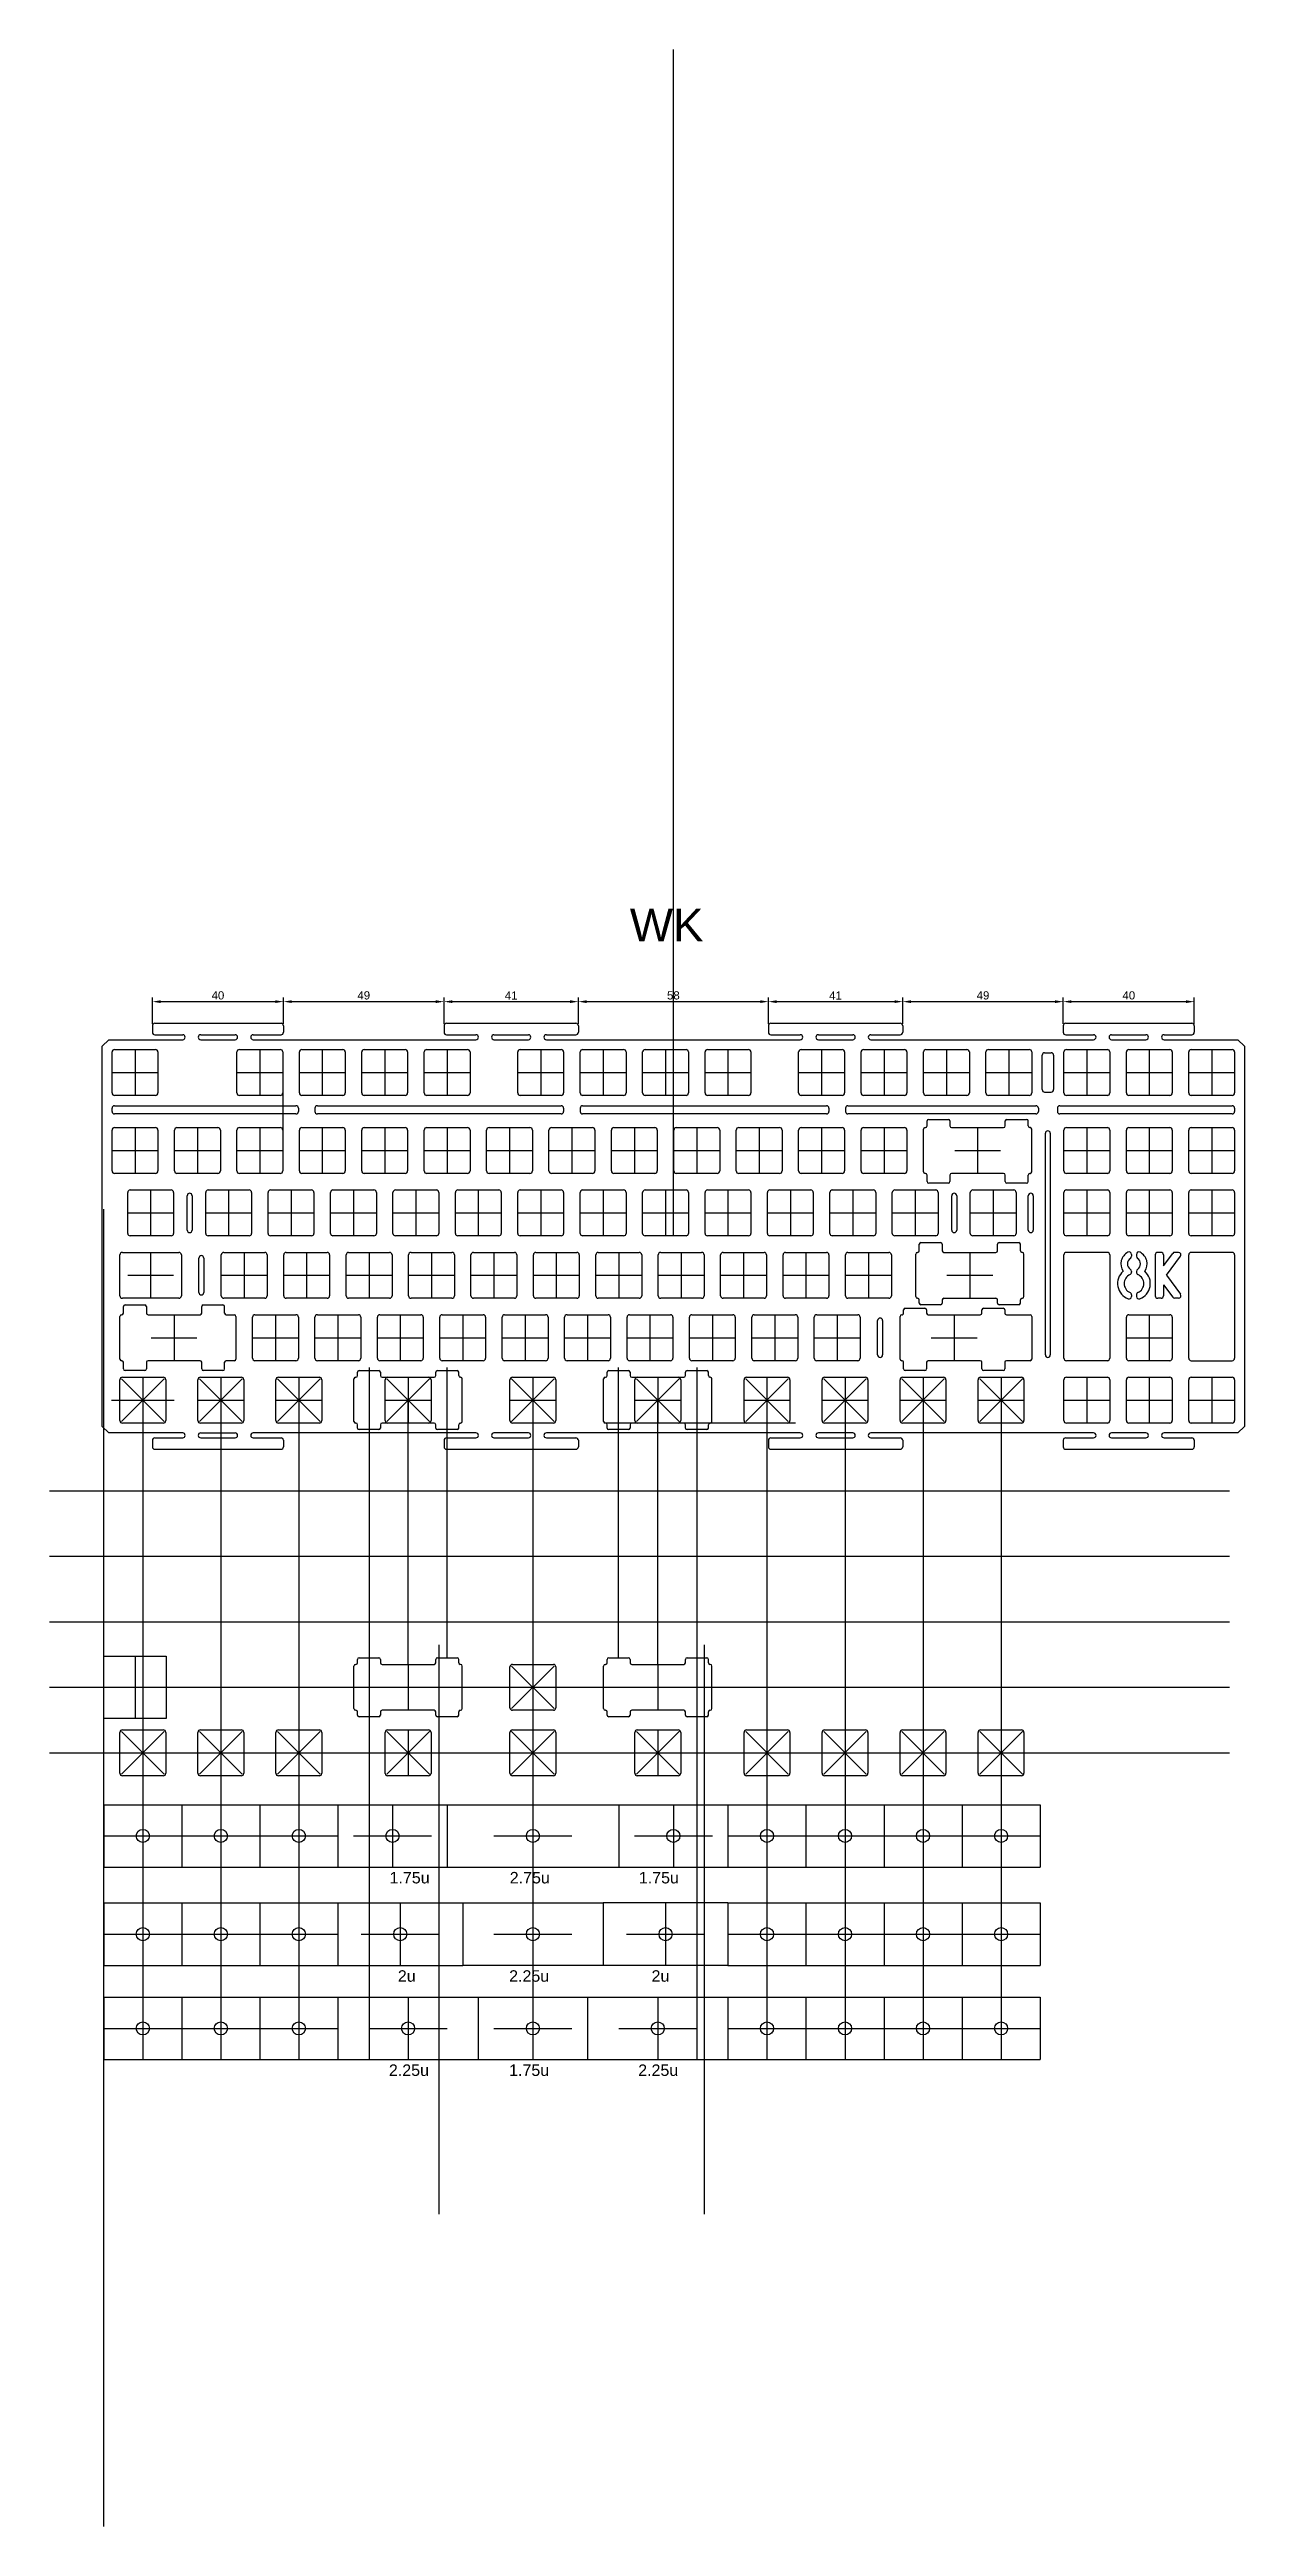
# Model space of a CAD drawing. Header units: millimetres. Extents: x 474 to 1639, y -476 to 312.
# Drawn here: x 474 to 839, y -444 to 312 of the extents above; entities that cross this region are included whole.
import ezdxf

# ---------------------------------------------------------------- set-up
doc = ezdxf.new("R2010")
doc.units = ezdxf.units.MM
doc.styles.get("Standard").update_dxf_attribs({"font": 'arial.ttf'})
doc.dimstyles.new('ISO-25', dxfattribs={"dimtxt": 2.5, "dimasz": 2.5, "dimexe": 1.25, "dimexo": 0.625, "dimtad": 1, "dimtxsty": 'Standard', "dimcen": 2.5, "dimadec": 0, "dimazin": 0, "dimtfac": 1, "dimtmove": 0, "dimatfit": 3, "dimfxl": 1, "dimarcsym": 0})

msp = doc.modelspace()

# ---------------------------------------------------------------- texts
at = {"color": 4, "insert": (651.020563, 49.986688), "char_height": 10, "attachment_point": 1}
msp.add_mtext_dynamic_manual_height_columns('WK', width=158.61240365, gutter_width=12.5, heights=[0], dxfattribs=at)
at = {"color": 2, "char_height": 3.5, "attachment_point": 1}
for s, insert in [('\\pi22.993;1.75u                  2.75u                    1.75u', (554.688661, -244.002353)), ('\\pi25.52;2u                     2.25u                       2u', (554.688661, -274.002353)), ('\\pi22.798;2.25u                  1.75u                    2.25u', (554.688661, -302.752176))]:
    msp.add_mtext_dynamic_manual_height_columns(s, width=133.43008903, gutter_width=17.5, heights=[0], dxfattribs=dict(at, insert=insert))

# ---------------------------------------------------------------- blocks, each defined once
blk = doc.blocks.new('*D42')
at = {"color": 0, "lineweight": -2, "transparency": 16777216}
for p, q in [((505.31, 14.87), (505.31, 22.86)), ((545.31, 14.87), (545.31, 22.86)), ((507.81, 21.61), (542.81, 21.61))]:
    blk.add_line(p, q, dxfattribs=at)
at = {"color": 0, "transparency": 16777216}
for points in [[(507.81, 22.03), (507.81, 21.19), (505.31, 21.61)], [(542.81, 22.03), (542.81, 21.19), (545.31, 21.61)]]:
    blk.add_solid(points, dxfattribs=at)
at = {"layer": 'Defpoints', "color": 0, "transparency": 16777216}
for p in [(545.31, 21.61), (505.31, 14.25), (545.31, 14.25)]:
    blk.add_point(p, dxfattribs=at)
at = {"color": 0, "transparency": 16777216, "insert": (525.31, 23.51), "char_height": 2.5, "attachment_point": 5}
blk.add_mtext('40', dxfattribs=at)
blk = doc.blocks.new('*D43')
at = {"color": 0, "lineweight": -2, "transparency": 16777216}
for p, q in [((545.31, 14.88), (545.31, 22.86)), ((594.31, 14.88), (594.31, 22.86)), ((547.81, 21.61), (591.81, 21.61))]:
    blk.add_line(p, q, dxfattribs=at)
at = {"color": 0, "transparency": 16777216}
for points in [[(547.81, 22.03), (547.81, 21.19), (545.31, 21.61)], [(591.81, 22.03), (591.81, 21.19), (594.31, 21.61)]]:
    blk.add_solid(points, dxfattribs=at)
at = {"layer": 'Defpoints', "color": 0, "transparency": 16777216}
for p in [(594.31, 21.61), (545.31, 14.25), (594.31, 14.25)]:
    blk.add_point(p, dxfattribs=at)
at = {"color": 0, "transparency": 16777216, "insert": (569.81, 23.51), "char_height": 2.5, "attachment_point": 5}
blk.add_mtext('49', dxfattribs=at)
blk = doc.blocks.new('*D44')
at = {"color": 0, "lineweight": -2, "transparency": 16777216}
for p, q in [((594.31, 14.87), (594.31, 22.86)), ((635.31, 14.87), (635.31, 22.86)), ((596.81, 21.61), (632.81, 21.61))]:
    blk.add_line(p, q, dxfattribs=at)
at = {"color": 0, "transparency": 16777216}
for points in [[(596.81, 22.03), (596.81, 21.19), (594.31, 21.61)], [(632.81, 22.03), (632.81, 21.19), (635.31, 21.61)]]:
    blk.add_solid(points, dxfattribs=at)
at = {"layer": 'Defpoints', "color": 0, "transparency": 16777216}
for p in [(635.31, 21.61), (594.31, 14.25), (635.31, 14.25)]:
    blk.add_point(p, dxfattribs=at)
at = {"color": 0, "transparency": 16777216, "insert": (614.81, 23.49), "char_height": 2.5, "attachment_point": 5}
blk.add_mtext('41', dxfattribs=at)
blk = doc.blocks.new('*D45')
at = {"color": 0, "lineweight": -2, "transparency": 16777216}
for p, q in [((635.31, 14.87), (635.31, 22.86)), ((693.31, 14.87), (693.31, 22.86)), ((637.81, 21.61), (690.81, 21.61))]:
    blk.add_line(p, q, dxfattribs=at)
at = {"color": 0, "transparency": 16777216}
for points in [[(637.81, 22.03), (637.81, 21.19), (635.31, 21.61)], [(690.81, 22.03), (690.81, 21.19), (693.31, 21.61)]]:
    blk.add_solid(points, dxfattribs=at)
at = {"layer": 'Defpoints', "color": 0, "transparency": 16777216}
for p in [(693.31, 21.61), (635.31, 14.25), (693.31, 14.25)]:
    blk.add_point(p, dxfattribs=at)
at = {"color": 0, "transparency": 16777216, "insert": (664.31, 23.51), "char_height": 2.5, "attachment_point": 5}
blk.add_mtext('58', dxfattribs=at)
blk = doc.blocks.new('*D46')
at = {"color": 0, "lineweight": -2, "transparency": 16777216}
for p, q in [((693.31, 14.87), (693.31, 22.86)), ((734.31, 14.87), (734.31, 22.86)), ((695.81, 21.61), (731.81, 21.61))]:
    blk.add_line(p, q, dxfattribs=at)
at = {"color": 0, "transparency": 16777216}
for points in [[(695.81, 22.03), (695.81, 21.19), (693.31, 21.61)], [(731.81, 22.03), (731.81, 21.19), (734.31, 21.61)]]:
    blk.add_solid(points, dxfattribs=at)
at = {"layer": 'Defpoints', "color": 0, "transparency": 16777216}
for p in [(734.31, 21.61), (693.31, 14.25), (734.31, 14.25)]:
    blk.add_point(p, dxfattribs=at)
at = {"color": 0, "transparency": 16777216, "insert": (713.81, 23.49), "char_height": 2.5, "attachment_point": 5}
blk.add_mtext('41', dxfattribs=at)
blk = doc.blocks.new('*D47')
at = {"color": 0, "lineweight": -2, "transparency": 16777216}
for p, q in [((734.31, 14.87), (734.31, 22.86)), ((783.31, 14.87), (783.31, 22.86)), ((736.81, 21.61), (780.81, 21.61))]:
    blk.add_line(p, q, dxfattribs=at)
at = {"color": 0, "transparency": 16777216}
for points in [[(736.81, 22.03), (736.81, 21.19), (734.31, 21.61)], [(780.81, 22.03), (780.81, 21.19), (783.31, 21.61)]]:
    blk.add_solid(points, dxfattribs=at)
at = {"layer": 'Defpoints', "color": 0, "transparency": 16777216}
for p in [(783.31, 21.61), (734.31, 14.25), (783.31, 14.25)]:
    blk.add_point(p, dxfattribs=at)
at = {"color": 0, "transparency": 16777216, "insert": (758.81, 23.51), "char_height": 2.5, "attachment_point": 5}
blk.add_mtext('49', dxfattribs=at)
blk = doc.blocks.new('*D48')
at = {"color": 0, "lineweight": -2, "transparency": 16777216}
for p, q in [((783.31, 14.88), (783.31, 22.86)), ((823.31, 14.88), (823.31, 22.86)), ((785.81, 21.61), (820.81, 21.61))]:
    blk.add_line(p, q, dxfattribs=at)
at = {"color": 0, "transparency": 16777216}
for points in [[(785.81, 22.03), (785.81, 21.19), (783.31, 21.61)], [(820.81, 22.03), (820.81, 21.19), (823.31, 21.61)]]:
    blk.add_solid(points, dxfattribs=at)
at = {"layer": 'Defpoints', "color": 0, "transparency": 16777216}
for p in [(823.31, 21.61), (783.31, 14.25), (823.31, 14.25)]:
    blk.add_point(p, dxfattribs=at)
at = {"color": 0, "transparency": 16777216, "insert": (803.31, 23.51), "char_height": 2.5, "attachment_point": 5}
blk.add_mtext('40', dxfattribs=at)

# ---------------------------------------------------------------- dimensions: what is measured, and where the dimension line sits
at = {"color": 4}
for base, p1, p2, picture, middle in [((545.30625, 21.609722), (505.30625, 14.25), (545.30625, 14.25), '*D42', (525.30625, 23.511155)), ((594.30625, 21.609722), (545.30625, 14.25), (594.30625, 14.25), '*D43', (569.80625, 23.511155)), ((635.30625, 21.609722), (594.30625, 14.25), (635.30625, 14.25), '*D44', (614.80625, 23.489838)), ((693.30625, 21.609722), (635.30625, 14.25), (693.30625, 14.25), '*D45', (664.30625, 23.511155)), ((734.30625, 21.609722), (693.30625, 14.25), (734.30625, 14.25), '*D46', (713.80625, 23.489838)), ((783.30625, 21.609722), (734.30625, 14.25), (783.30625, 14.25), '*D47', (758.80625, 23.511155)), ((823.30625, 21.609722), (783.30625, 14.25), (823.30625, 14.25), '*D48', (803.30625, 23.511155))]:
    dim = msp.add_linear_dim(base=base, p1=p1, p2=p2, dimstyle='ISO-25', dxfattribs=at)
    dim.commit()
    dim.dimension.update_dxf_attribs({"geometry": picture, "text_midpoint": middle})

# ---------------------------------------------------------------- linework, layer by layer
at = {"color": 4}
for p, q in [((664.30625, -50.00625), (664.30625, 312.191297)), ((493, -6.25), (493, 6.25)), ((493.75, 7), (506.25, 7)), ((507, 6.25), (507, -6.25)), ((531.1, -6.25), (531.1, 6.25)), ((531.85, 7), (544.35, 7)), ((545.1, 6.25), (545.1, -6.25)), ((550.15, -6.25), (550.15, 6.25)), ((550.9, 7), (563.4, 7)), ((564.15, 6.25), (564.15, -6.25)), ((569.2, -6.25), (569.2, 6.25)), ((569.95, 7), (582.45, 7)), ((583.2, 6.25), (583.2, -6.25)), ((588.25, -6.25), (588.25, 6.25)), ((589, 7), (601.5, 7)), ((602.25, 6.25), (602.25, -6.25)), ((616.825, -6.25), (616.825, 6.25)), ((617.575, 7), (630.075, 7)), ((630.825, 6.25), (630.825, -6.25)), ((635.875, -6.25), (635.875, 6.25)), ((636.625, 7), (649.125, 7)), ((649.875, 6.25), (649.875, -6.25)), ((654.925, -6.25), (654.925, 6.25)), ((655.675, 7), (668.175, 7)), ((668.925, 6.25), (668.925, -6.25)), ((673.975, -6.25), (673.975, 6.25)), ((674.725, 7), (687.225, 7)), ((687.975, 6.25), (687.975, -6.25)), ((702.55, -6.25), (702.55, 6.25)), ((703.3, 7), (715.8, 7)), ((716.55, 6.25), (716.55, -6.25)), ((721.6, -6.25), (721.6, 6.25)), ((722.35, 7), (734.85, 7)), ((735.6, 6.25), (735.6, -6.25)), ((740.65, -6.25), (740.65, 6.25)), ((741.4, 7), (753.9, 7)), ((754.65, 6.25), (754.65, -6.25)), ((759.7, -6.25), (759.7, 6.25)), ((760.45, 7), (772.95, 7)), ((773.7, 6.25), (773.7, -6.25)), ((776.87625, -5.25), (776.87625, 5.25)), ((777.62625, 6), (779.62625, 6)), ((780.37625, 5.25), (780.37625, -5.25)), ((783.5125, -6.25), (783.5125, 6.25)), ((784.2625, 7), (796.7625, 7)), ((797.5125, 6.25), (797.5125, -6.25)), ((802.5625, -6.25), (802.5625, 6.25)), ((803.3125, 7), (815.8125, 7)), ((816.5625, 6.25), (816.5625, -6.25)), ((821.6125, -6.25), (821.6125, 6.25)), ((822.3625, 7), (834.8625, 7)), ((835.6125, 6.25), (835.6125, -6.25)), ((506.25, -7), (493.75, -7)), ((544.35, -7), (531.85, -7)), ((545.1, -6.25), (545.1, -17.5625)), ((563.4, -7), (550.9, -7)), ((582.45, -7), (569.95, -7)), ((601.5, -7), (589, -7)), ((630.075, -7), (617.575, -7)), ((649.125, -7), (636.625, -7)), ((668.175, -7), (655.675, -7)), ((687.225, -7), (674.725, -7)), ((715.8, -7), (703.3, -7)), ((734.85, -7), (722.35, -7)), ((753.9, -7), (741.4, -7)), ((772.95, -7), (760.45, -7)), ((777.62625, -6), (779.62625, -6)), ((796.7625, -7), (784.2625, -7)), ((815.8125, -7), (803.3125, -7)), ((834.8625, -7), (822.3625, -7)), ((493, -11.90625), (493, -10.90625)), ((493.75, -10.15625), (515.67625, -10.15625)), ((549.1125, -12.65625), (493.75, -12.65625)), ((515.67625, -10.15625), (549.1125, -10.15625)), ((549.8625, -10.90625), (549.8625, -11.90625)), ((554.9125, -10.90625), (554.9125, -11.90625)), ((555.6625, -10.15625), (596.63875, -10.15625)), ((630.075, -12.65625), (555.6625, -12.65625)), ((596.63875, -10.15625), (630.075, -10.15625)), ((630.825, -10.90625), (630.825, -11.90625)), ((635.875, -10.90625), (635.875, -11.90625)), ((636.625, -10.15625), (677.60125, -10.15625)), ((711.0375, -12.65625), (636.625, -12.65625)), ((677.60125, -10.15625), (711.0375, -10.15625)), ((711.7875, -10.90625), (711.7875, -11.90625)), ((716.8375, -10.90625), (716.8375, -11.90625)), ((717.5875, -10.15625), (758.56375, -10.15625)), ((774.95, -12.65625), (717.5875, -12.65625)), ((741.737, -16.3125), (741.737, -14.8125)), ((742.237, -14.3125), (748.237, -14.3125)), ((748.737, -14.8125), (748.737, -16.3125)), ((758.56375, -10.15625), (774.95, -10.15625)), ((765.613, -16.3125), (765.613, -14.8125)), ((766.113, -14.3125), (772.113, -14.3125)), ((772.613, -16.3125), (772.613, -14.8125)), ((775.7, -10.90625), (775.7, -11.90625)), ((781.5125, -10.90625), (781.5125, -11.90625)), ((782.2625, -10.15625), (834.8625, -10.15625)), ((834.8625, -12.65625), (782.2625, -12.65625)), ((835.6125, -10.90625), (835.6125, -11.90625)), ((493, -30.0625), (493, -17.5625)), ((493.75, -16.8125), (506.25, -16.8125)), ((507, -17.5625), (507, -30.0625)), ((512.05, -30.0625), (512.05, -17.5625)), ((512.8, -16.8125), (525.3, -16.8125)), ((526.05, -17.5625), (526.05, -30.0625)), ((531.1, -30.0625), (531.1, -17.5625)), ((531.85, -16.8125), (544.35, -16.8125)), ((545.1, -17.5625), (545.1, -30.0625)), ((550.15, -30.0625), (550.15, -17.5625)), ((550.9, -16.8125), (563.4, -16.8125)), ((564.15, -17.5625), (564.15, -30.0625)), ((569.2, -30.0625), (569.2, -17.5625)), ((569.95, -16.8125), (582.45, -16.8125)), ((583.2, -17.5625), (583.2, -30.0625)), ((588.25, -30.0625), (588.25, -17.5625)), ((589, -16.8125), (601.5, -16.8125)), ((602.25, -17.5625), (602.25, -30.0625)), ((607.3, -30.0625), (607.3, -17.5625)), ((608.05, -16.8125), (620.55, -16.8125)), ((621.3, -17.5625), (621.3, -30.0625)), ((626.35, -30.0625), (626.35, -17.5625)), ((627.1, -16.8125), (639.6, -16.8125)), ((640.35, -17.5625), (640.35, -30.0625)), ((645.4, -30.0625), (645.4, -17.5625)), ((646.15, -16.8125), (658.65, -16.8125)), ((659.4, -17.5625), (659.4, -30.0625)), ((664.45, -30.0625), (664.45, -17.5625)), ((665.2, -16.8125), (677.7, -16.8125)), ((678.45, -17.5625), (678.45, -30.0625)), ((683.5, -30.0625), (683.5, -17.5625)), ((684.25, -16.8125), (696.75, -16.8125)), ((697.5, -17.5625), (697.5, -30.0625)), ((702.55, -30.0625), (702.55, -17.5625)), ((703.3, -16.8125), (715.8, -16.8125)), ((716.55, -17.5625), (716.55, -30.0625)), ((721.6, -30.0625), (721.6, -17.5625)), ((722.35, -16.8125), (734.85, -16.8125)), ((735.6, -17.5625), (735.6, -30.0625)), ((740.65, -30.3125), (740.65, -17.3125)), ((741.15, -16.8125), (741.237, -16.8125)), ((749.237, -16.8125), (765.113, -16.8125)), ((773.2, -16.8125), (773.113, -16.8125)), ((773.7, -30.3125), (773.7, -17.3125)), ((777.85, -86.2125), (777.85, -18.5625)), ((779.35, -18.5625), (779.35, -86.2125)), ((783.5125, -30.0625), (783.5125, -17.5625)), ((784.2625, -16.8125), (796.7625, -16.8125)), ((797.5125, -17.5625), (797.5125, -30.0625)), ((802.5625, -30.0625), (802.5625, -17.5625)), ((803.3125, -16.8125), (815.8125, -16.8125)), ((816.5625, -17.5625), (816.5625, -30.0625)), ((821.6125, -30.0625), (821.6125, -17.5625)), ((822.3625, -16.8125), (834.8625, -16.8125)), ((835.6125, -17.5625), (835.6125, -30.0625)), ((506.25, -30.8125), (493.75, -30.8125)), ((497.7625, -49.1125), (497.7625, -36.6125)), ((498.5125, -35.8625), (511.0125, -35.8625)), ((511.7625, -36.6125), (511.7625, -49.1125)), ((525.3, -30.8125), (512.8, -30.8125)), ((515.91875, -48.1125), (515.91875, -37.6125)), ((517.41875, -37.6125), (517.41875, -48.1125)), ((521.575, -49.1125), (521.575, -36.6125)), ((522.325, -35.8625), (534.825, -35.8625)), ((544.35, -30.8125), (531.85, -30.8125)), ((535.575, -36.6125), (535.575, -49.1125)), ((540.625, -49.1125), (540.625, -36.6125)), ((541.375, -35.8625), (553.875, -35.8625)), ((563.4, -30.8125), (550.9, -30.8125)), ((554.625, -36.6125), (554.625, -49.1125)), ((559.675, -49.1125), (559.675, -36.6125)), ((560.425, -35.8625), (572.925, -35.8625)), ((582.45, -30.8125), (569.95, -30.8125)), ((573.675, -36.6125), (573.675, -49.1125)), ((578.725, -49.1125), (578.725, -36.6125)), ((579.475, -35.8625), (591.975, -35.8625)), ((601.5, -30.8125), (589, -30.8125)), ((592.725, -36.6125), (592.725, -49.1125)), ((597.775, -49.1125), (597.775, -36.6125)), ((598.525, -35.8625), (611.025, -35.8625)), ((620.55, -30.8125), (608.05, -30.8125)), ((611.775, -36.6125), (611.775, -49.1125)), ((616.825, -49.1125), (616.825, -36.6125)), ((617.575, -35.8625), (630.075, -35.8625)), ((639.6, -30.8125), (627.1, -30.8125)), ((630.825, -36.6125), (630.825, -49.1125)), ((635.875, -49.1125), (635.875, -36.6125)), ((636.625, -35.8625), (649.125, -35.8625)), ((658.65, -30.8125), (646.15, -30.8125)), ((649.875, -36.6125), (649.875, -49.1125)), ((654.925, -49.1125), (654.925, -36.6125)), ((655.675, -35.8625), (668.175, -35.8625)), ((677.7, -30.8125), (665.2, -30.8125)), ((668.925, -36.6125), (668.925, -49.1125)), ((673.975, -49.1125), (673.975, -36.6125)), ((674.725, -35.8625), (687.225, -35.8625)), ((696.75, -30.8125), (684.25, -30.8125)), ((687.975, -36.6125), (687.975, -49.1125)), ((693.025, -49.1125), (693.025, -36.6125)), ((693.775, -35.8625), (706.275, -35.8625)), ((715.8, -30.8125), (703.3, -30.8125)), ((707.025, -36.6125), (707.025, -49.1125)), ((712.075, -49.1125), (712.075, -36.6125)), ((712.825, -35.8625), (725.325, -35.8625)), ((734.85, -30.8125), (722.35, -30.8125)), ((726.075, -36.6125), (726.075, -49.1125)), ((731.125, -49.1125), (731.125, -36.6125)), ((731.875, -35.8625), (744.375, -35.8625)), ((741.237, -30.8125), (741.15, -30.8125)), ((741.737, -33.3125), (741.737, -31.3125)), ((748.237, -33.8125), (742.237, -33.8125)), ((745.125, -36.6125), (745.125, -49.1125)), ((748.737, -31.3125), (748.737, -33.3125)), ((765.113, -30.8125), (749.237, -30.8125)), ((749.28125, -48.1125), (749.28125, -37.6125)), ((750.78125, -37.6125), (750.78125, -48.1125)), ((754.9375, -49.1125), (754.9375, -36.6125)), ((755.6875, -35.8625), (768.1875, -35.8625)), ((765.613, -33.3125), (765.613, -31.3125)), ((772.113, -33.8125), (766.113, -33.8125)), ((768.9375, -36.6125), (768.9375, -49.1125)), ((772.613, -33.3125), (772.613, -31.3125)), ((772.64375, -48.1125), (772.64375, -37.6125)), ((773.113, -30.8125), (773.2, -30.8125)), ((774.14375, -37.6125), (774.14375, -48.1125)), ((783.5125, -49.1125), (783.5125, -36.6125)), ((796.7625, -30.8125), (784.2625, -30.8125)), ((784.2625, -35.8625), (796.7625, -35.8625)), ((797.5125, -36.6125), (797.5125, -49.1125)), ((802.5625, -49.1125), (802.5625, -36.6125)), ((815.8125, -30.8125), (803.3125, -30.8125)), ((803.3125, -35.8625), (815.8125, -35.8625)), ((816.5625, -36.6125), (816.5625, -49.1125)), ((821.6125, -49.1125), (821.6125, -36.6125)), ((834.8625, -30.8125), (822.3625, -30.8125)), ((822.3625, -35.8625), (834.8625, -35.8625)), ((835.6125, -36.6125), (835.6125, -49.1125)), ((511.0125, -49.8625), (498.5125, -49.8625)), ((534.825, -49.8625), (522.325, -49.8625)), ((553.875, -49.8625), (541.375, -49.8625)), ((572.925, -49.8625), (560.425, -49.8625)), ((591.975, -49.8625), (579.475, -49.8625)), ((611.025, -49.8625), (598.525, -49.8625)), ((630.075, -49.8625), (617.575, -49.8625)), ((649.125, -49.8625), (636.625, -49.8625)), ((668.175, -49.8625), (655.675, -49.8625)), ((687.225, -49.8625), (674.725, -49.8625)), ((706.275, -49.8625), (693.775, -49.8625)), ((725.325, -49.8625), (712.825, -49.8625)), ((744.375, -49.8625), (731.875, -49.8625)), ((739.35575, -54.4125), (739.35575, -52.4125)), ((739.85575, -51.9125), (745.85575, -51.9125)), ((746.35575, -52.4125), (746.35575, -54.4125)), ((768.1875, -49.8625), (755.6875, -49.8625)), ((763.23175, -54.4125), (763.23175, -52.4125)), ((763.73175, -51.9125), (769.73175, -51.9125)), ((770.23175, -54.4125), (770.23175, -52.4125)), ((796.7625, -49.8625), (784.2625, -49.8625)), ((815.8125, -49.8625), (803.3125, -49.8625)), ((834.8625, -49.8625), (822.3625, -49.8625)), ((495.38125, -68.1625), (495.38125, -55.6625)), ((496.13125, -54.9125), (513.39375, -54.9125)), ((514.14375, -55.6625), (514.14375, -68.1625)), ((519.490625, -67.1625), (519.490625, -56.6625)), ((520.990625, -56.6625), (520.990625, -67.1625)), ((526.3375, -68.1625), (526.3375, -55.6625)), ((527.0875, -54.9125), (539.5875, -54.9125)), ((540.3375, -55.6625), (540.3375, -68.1625)), ((545.3875, -68.1625), (545.3875, -55.6625)), ((546.1375, -54.9125), (558.6375, -54.9125)), ((559.3875, -55.6625), (559.3875, -68.1625)), ((564.4375, -68.1625), (564.4375, -55.6625)), ((565.1875, -54.9125), (577.6875, -54.9125)), ((578.4375, -55.6625), (578.4375, -68.1625)), ((583.4875, -68.1625), (583.4875, -55.6625)), ((584.2375, -54.9125), (596.7375, -54.9125)), ((597.4875, -55.6625), (597.4875, -68.1625)), ((602.5375, -68.1625), (602.5375, -55.6625)), ((603.2875, -54.9125), (615.7875, -54.9125)), ((616.5375, -55.6625), (616.5375, -68.1625)), ((621.5875, -68.1625), (621.5875, -55.6625)), ((622.3375, -54.9125), (634.8375, -54.9125)), ((635.5875, -55.6625), (635.5875, -68.1625)), ((640.6375, -68.1625), (640.6375, -55.6625)), ((641.3875, -54.9125), (653.8875, -54.9125)), ((654.6375, -55.6625), (654.6375, -68.1625)), ((659.6875, -68.1625), (659.6875, -55.6625)), ((660.4375, -54.9125), (672.9375, -54.9125)), ((673.6875, -55.6625), (673.6875, -68.1625)), ((678.7375, -68.1625), (678.7375, -55.6625)), ((679.4875, -54.9125), (691.9875, -54.9125)), ((692.7375, -55.6625), (692.7375, -68.1625)), ((697.7875, -68.1625), (697.7875, -55.6625)), ((698.5375, -54.9125), (711.0375, -54.9125)), ((711.7875, -55.6625), (711.7875, -68.1625)), ((716.8375, -68.1625), (716.8375, -55.6625)), ((717.5875, -54.9125), (730.0875, -54.9125)), ((730.8375, -55.6625), (730.8375, -68.1625)), ((738.26875, -68.4125), (738.26875, -55.4125)), ((738.76875, -54.9125), (738.85575, -54.9125)), ((746.85575, -54.9125), (762.73175, -54.9125)), ((770.81875, -54.9125), (770.73175, -54.9125)), ((771.31875, -68.4125), (771.31875, -55.4125)), ((783.5125, -87.2125), (783.5125, -55.6625)), ((796.7625, -54.9125), (784.2625, -54.9125)), ((797.5125, -55.6625), (797.5125, -87.2125)), ((804.1375, -55.529359), (804.1375, -56.107614)), ((805.6375, -55.529359), (805.6375, -56.107614)), ((811.391786, -55.6625), (811.391786, -68.1625)), ((813.141786, -54.9125), (812.141786, -54.9125)), ((813.891786, -59.000654), (816.700227, -55.215597)), ((813.891786, -55.6625), (813.891786, -59.000654)), ((814.783632, -61.9125), (819.089421, -56.109403)), ((818.48711, -54.9125), (817.302537, -54.9125)), ((821.6125, -87.2125), (821.6125, -55.6625)), ((834.8625, -54.9125), (822.3625, -54.9125)), ((835.6125, -55.6625), (835.6125, -87.2125)), ((804.1375, -60.717386), (804.1375, -60.975568)), ((804.1375, -67.849432), (804.1375, -68.388993)), ((805.6375, -60.717386), (805.6375, -60.975568)), ((805.6375, -67.849432), (805.6375, -68.388993)), ((813.891786, -64.824346), (816.700227, -68.609403)), ((813.891786, -64.824346), (813.891786, -68.1625)), ((814.783632, -61.9125), (819.089421, -67.715597)), ((495.38125, -87.4625), (495.38125, -74.4625)), ((495.88125, -73.9625), (495.96825, -73.9625)), ((513.39375, -68.9125), (496.13125, -68.9125)), ((496.46825, -73.4625), (496.46825, -71.4625)), ((496.96825, -70.9625), (502.96825, -70.9625)), ((503.46825, -71.4625), (503.46825, -73.4625)), ((503.96825, -73.9625), (519.84425, -73.9625)), ((520.34425, -73.4625), (520.34425, -71.4625)), ((520.84425, -70.9625), (526.84425, -70.9625)), ((539.5875, -68.9125), (527.0875, -68.9125)), ((527.34425, -73.4625), (527.34425, -71.4625)), ((527.84425, -73.9625), (530.3125, -73.9625)), ((530.8125, -74.4625), (530.8125, -87.4625)), ((535.8625, -87.2125), (535.8625, -74.7125)), ((536.6125, -73.9625), (549.1125, -73.9625)), ((558.6375, -68.9125), (546.1375, -68.9125)), ((549.8625, -74.7125), (549.8625, -87.2125)), ((554.9125, -87.2125), (554.9125, -74.7125)), ((555.6625, -73.9625), (568.1625, -73.9625)), ((577.6875, -68.9125), (565.1875, -68.9125)), ((568.9125, -74.7125), (568.9125, -87.2125)), ((573.9625, -87.2125), (573.9625, -74.7125)), ((574.7125, -73.9625), (587.2125, -73.9625)), ((596.7375, -68.9125), (584.2375, -68.9125)), ((587.9625, -74.7125), (587.9625, -87.2125)), ((593.0125, -87.2125), (593.0125, -74.7125)), ((593.7625, -73.9625), (606.2625, -73.9625)), ((615.7875, -68.9125), (603.2875, -68.9125)), ((607.0125, -74.7125), (607.0125, -87.2125)), ((612.0625, -87.2125), (612.0625, -74.7125)), ((612.8125, -73.9625), (625.3125, -73.9625)), ((634.8375, -68.9125), (622.3375, -68.9125)), ((626.0625, -74.7125), (626.0625, -87.2125)), ((631.1125, -87.2125), (631.1125, -74.7125)), ((631.8625, -73.9625), (644.3625, -73.9625)), ((653.8875, -68.9125), (641.3875, -68.9125)), ((645.1125, -74.7125), (645.1125, -87.2125)), ((650.1625, -87.2125), (650.1625, -74.7125)), ((650.9125, -73.9625), (663.4125, -73.9625)), ((672.9375, -68.9125), (660.4375, -68.9125)), ((664.1625, -74.7125), (664.1625, -87.2125)), ((669.2125, -87.2125), (669.2125, -74.7125)), ((669.9625, -73.9625), (682.4625, -73.9625)), ((691.9875, -68.9125), (679.4875, -68.9125)), ((683.2125, -74.7125), (683.2125, -87.2125)), ((688.2625, -87.2125), (688.2625, -74.7125)), ((689.0125, -73.9625), (701.5125, -73.9625)), ((711.0375, -68.9125), (698.5375, -68.9125)), ((702.2625, -74.7125), (702.2625, -87.2125)), ((707.3125, -87.2125), (707.3125, -74.7125)), ((708.0625, -73.9625), (720.5625, -73.9625)), ((730.0875, -68.9125), (717.5875, -68.9125)), ((721.3125, -74.7125), (721.3125, -87.2125)), ((733.50625, -87.4625), (733.50625, -74.4625)), ((734.00625, -73.9625), (734.09325, -73.9625)), ((734.59325, -73.4625), (734.59325, -72.4625)), ((735.09325, -71.9625), (741.09325, -71.9625)), ((738.85575, -68.9125), (738.76875, -68.9125)), ((739.35575, -70.4125), (739.35575, -69.4125)), ((745.85575, -70.9125), (739.85575, -70.9125)), ((741.59325, -72.4625), (741.59325, -73.4625)), ((742.09325, -73.9625), (757.96925, -73.9625)), ((746.35575, -69.4125), (746.35575, -70.4125)), ((746.85575, -68.9125), (762.73175, -68.9125)), ((758.46925, -73.4625), (758.46925, -72.4625)), ((758.96925, -71.9625), (764.96925, -71.9625)), ((763.23175, -70.4125), (763.23175, -69.4125)), ((769.73175, -70.9125), (763.73175, -70.9125)), ((765.46925, -72.4625), (765.46925, -73.4625)), ((765.96925, -73.9625), (773.2, -73.9625)), ((770.23175, -70.4125), (770.23175, -69.4125)), ((770.73175, -68.9125), (770.81875, -68.9125)), ((773.7, -74.4625), (773.7, -87.4625)), ((802.5625, -87.2125), (802.5625, -74.7125)), ((803.3125, -73.9625), (815.8125, -73.9625)), ((813.141786, -68.9125), (812.141786, -68.9125)), ((816.5625, -74.7125), (816.5625, -87.2125)), ((818.48711, -68.9125), (817.302537, -68.9125)), ((726.659375, -86.2125), (726.659375, -75.7125)), ((728.159375, -75.7125), (728.159375, -86.2125)), ((495.96825, -87.9625), (495.88125, -87.9625)), ((496.46825, -90.4625), (496.46825, -88.4625)), ((503.46825, -88.4625), (503.46825, -90.4625)), ((519.84425, -87.9625), (503.96825, -87.9625)), ((520.34425, -90.4625), (520.34425, -88.4625)), ((527.34425, -90.4625), (527.34425, -88.4625)), ((530.3125, -87.9625), (527.84425, -87.9625)), ((549.1125, -87.9625), (536.6125, -87.9625)), ((568.1625, -87.9625), (555.6625, -87.9625)), ((587.2125, -87.9625), (574.7125, -87.9625)), ((606.2625, -87.9625), (593.7625, -87.9625)), ((625.3125, -87.9625), (612.8125, -87.9625)), ((644.3625, -87.9625), (631.8625, -87.9625)), ((663.4125, -87.9625), (650.9125, -87.9625)), ((682.4625, -87.9625), (669.9625, -87.9625)), ((701.5125, -87.9625), (689.0125, -87.9625)), ((720.5625, -87.9625), (708.0625, -87.9625)), ((734.09325, -87.9625), (734.00625, -87.9625)), ((734.59325, -90.4625), (734.59325, -88.4625)), ((741.59325, -88.4625), (741.59325, -90.4625)), ((757.96925, -87.9625), (742.09325, -87.9625)), ((758.46925, -90.4625), (758.46925, -88.4625)), ((765.46925, -88.4625), (765.46925, -90.4625)), ((773.2, -87.9625), (765.96925, -87.9625)), ((796.7625, -87.9625), (784.2625, -87.9625)), ((815.8125, -87.9625), (803.3125, -87.9625)), ((822.3625, -87.9625), (834.8625, -87.9625)), ((495.38125, -106.2625), (495.38125, -93.7625)), ((496.13125, -93.0125), (508.63125, -93.0125)), ((502.96825, -90.9625), (496.96825, -90.9625)), ((509.38125, -93.7625), (509.38125, -106.2625)), ((519.19375, -106.2625), (519.19375, -93.7625)), ((519.94375, -93.0125), (532.44375, -93.0125)), ((526.84425, -90.9625), (520.84425, -90.9625)), ((533.19375, -93.7625), (533.19375, -106.2625)), ((543.00625, -106.2625), (543.00625, -93.7625)), ((543.75625, -93.0125), (556.25625, -93.0125)), ((557.00625, -93.7625), (557.00625, -106.2625)), ((566.81875, -106.5125), (566.81875, -93.5125)), ((567.31875, -93.0125), (567.40575, -93.0125)), ((567.90575, -92.5125), (567.90575, -91.5125)), ((568.40575, -91.0125), (574.40575, -91.0125)), ((574.90575, -91.5125), (574.90575, -92.5125)), ((575.40575, -93.0125), (591.28175, -93.0125)), ((576.34375, -106.268843), (576.34375, -93.768843)), ((577.09375, -93.018843), (589.59375, -93.018843)), ((590.34375, -93.768843), (590.34375, -106.268843)), ((591.78175, -92.5125), (591.78175, -91.5125)), ((592.28175, -91.0125), (598.28175, -91.0125)), ((598.78175, -92.5125), (598.78175, -91.5125)), ((599.36875, -93.0125), (599.28175, -93.0125)), ((599.86875, -106.5125), (599.86875, -93.5125)), ((614.44375, -106.2625), (614.44375, -93.7625)), ((614.44375, -106.2625), (614.44375, -93.7625)), ((615.19375, -93.0125), (627.69375, -93.0125)), ((615.19375, -93.0125), (627.69375, -93.0125)), ((628.44375, -93.7625), (628.44375, -106.2625)), ((628.44375, -93.7625), (628.44375, -106.2625)), ((643.01875, -106.5125), (643.01875, -93.5125)), ((643.51875, -93.0125), (643.60575, -93.0125)), ((644.10575, -92.5125), (644.10575, -91.5125)), ((644.60575, -91.0125), (650.60575, -91.0125)), ((651.10575, -91.5125), (651.10575, -92.5125)), ((651.60575, -93.0125), (667.48175, -93.0125)), ((652.54375, -106.2625), (652.54375, -93.7625)), ((653.29375, -93.0125), (665.79375, -93.0125)), ((666.54375, -93.7625), (666.54375, -106.2625)), ((667.98175, -92.5125), (667.98175, -91.5125)), ((668.48175, -91.0125), (674.48175, -91.0125)), ((674.98175, -92.5125), (674.98175, -91.5125)), ((675.56875, -93.0125), (675.48175, -93.0125)), ((676.06875, -106.5125), (676.06875, -93.5125)), ((685.88125, -106.2625), (685.88125, -93.7625)), ((686.63125, -93.0125), (699.13125, -93.0125)), ((699.88125, -93.7625), (699.88125, -106.2625)), ((709.69375, -106.2625), (709.69375, -93.7625)), ((710.44375, -93.0125), (722.94375, -93.0125)), ((723.69375, -93.7625), (723.69375, -106.2625)), ((733.50625, -106.2625), (733.50625, -93.7625)), ((734.25625, -93.0125), (746.75625, -93.0125)), ((741.09325, -90.9625), (735.09325, -90.9625)), ((747.50625, -93.7625), (747.50625, -106.2625)), ((757.31875, -106.2625), (757.31875, -93.7625)), ((758.06875, -93.0125), (770.56875, -93.0125)), ((764.96925, -90.9625), (758.96925, -90.9625)), ((771.31875, -93.7625), (771.31875, -106.2625)), ((783.5125, -106.2625), (783.5125, -93.7625)), ((784.2625, -93.0125), (796.7625, -93.0125)), ((797.5125, -93.7625), (797.5125, -106.2625)), ((802.5625, -106.2625), (802.5625, -93.7625)), ((803.3125, -93.0125), (815.8125, -93.0125)), ((816.5625, -93.7625), (816.5625, -106.2625)), ((821.6125, -106.2625), (821.6125, -93.7625)), ((822.3625, -93.0125), (834.8625, -93.0125)), ((835.6125, -93.7625), (835.6125, -106.2625)), ((508.63125, -107.0125), (496.13125, -107.0125)), ((532.44375, -107.0125), (519.94375, -107.0125)), ((556.25625, -107.0125), (543.75625, -107.0125)), ((567.40575, -107.0125), (567.31875, -107.0125)), ((567.90575, -108.5125), (567.90575, -107.5125)), ((574.90575, -107.5125), (574.90575, -108.5125)), ((591.28175, -107.0125), (575.40575, -107.0125)), ((589.59375, -107.018843), (577.09375, -107.018843)), ((591.78175, -108.5125), (591.78175, -107.5125)), ((598.78175, -108.5125), (598.78175, -107.5125)), ((599.28175, -107.0125), (599.36875, -107.0125)), ((627.69375, -107.0125), (615.19375, -107.0125)), ((627.69375, -107.0125), (615.19375, -107.0125)), ((701.575, -107.0125), (643.51875, -107.0125)), ((643.60575, -107.0125), (643.51875, -107.0125)), ((644.10575, -108.5125), (644.10575, -107.5125)), ((651.10575, -107.5125), (651.10575, -108.5125)), ((667.48175, -107.0125), (651.60575, -107.0125)), ((665.79375, -107.0125), (653.29375, -107.0125)), ((667.98175, -108.5125), (667.98175, -107.5125)), ((674.98175, -108.5125), (674.98175, -107.5125)), ((675.48175, -107.0125), (675.56875, -107.0125)), ((699.13125, -107.0125), (686.63125, -107.0125)), ((722.94375, -107.0125), (710.44375, -107.0125)), ((746.75625, -107.0125), (734.25625, -107.0125)), ((770.56875, -107.0125), (758.06875, -107.0125)), ((796.7625, -107.0125), (784.2625, -107.0125)), ((815.8125, -107.0125), (803.3125, -107.0125)), ((834.8625, -107.0125), (822.3625, -107.0125)), ((566.81875, -194.151543), (566.81875, -181.151543)), ((567.31875, -180.651543), (567.40575, -180.651543)), ((567.90575, -180.151543), (567.90575, -179.151543)), ((568.40575, -178.651543), (574.40575, -178.651543)), ((574.90575, -179.151543), (574.90575, -180.151543)), ((575.40575, -180.651543), (591.28175, -180.651543)), ((591.78175, -180.151543), (591.78175, -179.151543)), ((592.28175, -178.651543), (598.28175, -178.651543)), ((598.78175, -180.151543), (598.78175, -179.151543)), ((599.36875, -180.651543), (599.28175, -180.651543)), ((599.86875, -194.151543), (599.86875, -181.151543)), ((614.44375, -193.901543), (614.44375, -181.401543)), ((615.19375, -180.651543), (627.69375, -180.651543)), ((628.44375, -181.401543), (628.44375, -193.901543)), ((643.01875, -194.151543), (643.01875, -181.151543)), ((643.51875, -180.651543), (643.60575, -180.651543)), ((644.10575, -180.151543), (644.10575, -179.151543)), ((644.60575, -178.651543), (650.60575, -178.651543)), ((651.10575, -179.151543), (651.10575, -180.151543)), ((651.60575, -180.651543), (667.48175, -180.651543)), ((667.98175, -180.151543), (667.98175, -179.151543)), ((668.48175, -178.651543), (674.48175, -178.651543)), ((674.98175, -180.151543), (674.98175, -179.151543)), ((675.56875, -180.651543), (675.48175, -180.651543)), ((676.06875, -194.151543), (676.06875, -181.151543)), ((567.40575, -194.651543), (567.31875, -194.651543)), ((567.90575, -196.151543), (567.90575, -195.151543)), ((574.90575, -195.151543), (574.90575, -196.151543)), ((591.28175, -194.651543), (575.40575, -194.651543)), ((591.78175, -196.151543), (591.78175, -195.151543)), ((598.78175, -196.151543), (598.78175, -195.151543)), ((599.28175, -194.651543), (599.36875, -194.651543)), ((627.69375, -194.651543), (615.19375, -194.651543)), ((643.60575, -194.651543), (643.51875, -194.651543)), ((644.10575, -196.151543), (644.10575, -195.151543)), ((651.10575, -195.151543), (651.10575, -196.151543)), ((667.48175, -194.651543), (651.60575, -194.651543)), ((667.98175, -196.151543), (667.98175, -195.151543)), ((674.98175, -196.151543), (674.98175, -195.151543)), ((675.48175, -194.651543), (675.56875, -194.651543)), ((495.38125, -213.901543), (495.38125, -201.401543)), ((496.13125, -200.651543), (508.63125, -200.651543)), ((509.38125, -201.401543), (509.38125, -213.901543)), ((519.19375, -213.901543), (519.19375, -201.401543)), ((519.94375, -200.651543), (532.44375, -200.651543)), ((533.19375, -201.401543), (533.19375, -213.901543)), ((543.00625, -213.901543), (543.00625, -201.401543)), ((543.75625, -200.651543), (556.25625, -200.651543)), ((557.00625, -201.401543), (557.00625, -213.901543)), ((574.40575, -196.651543), (568.40575, -196.651543)), ((576.34375, -213.907886), (576.34375, -201.407886)), ((577.09375, -200.657886), (589.59375, -200.657886)), ((590.34375, -201.407886), (590.34375, -213.907886)), ((598.28175, -196.651543), (592.28175, -196.651543)), ((614.44375, -213.901543), (614.44375, -201.401543)), ((615.19375, -200.651543), (627.69375, -200.651543)), ((628.44375, -201.401543), (628.44375, -213.901543)), ((650.60575, -196.651543), (644.60575, -196.651543)), ((652.54375, -213.901543), (652.54375, -201.401543)), ((653.29375, -200.651543), (665.79375, -200.651543)), ((666.54375, -201.401543), (666.54375, -213.901543)), ((674.48175, -196.651543), (668.48175, -196.651543)), ((685.88125, -213.901543), (685.88125, -201.401543)), ((686.63125, -200.651543), (699.13125, -200.651543)), ((699.88125, -201.401543), (699.88125, -213.901543)), ((709.69375, -213.901543), (709.69375, -201.401543)), ((710.44375, -200.651543), (722.94375, -200.651543)), ((723.69375, -201.401543), (723.69375, -213.901543)), ((733.50625, -213.901543), (733.50625, -201.401543)), ((734.25625, -200.651543), (746.75625, -200.651543)), ((747.50625, -201.401543), (747.50625, -213.901543)), ((757.31875, -213.901543), (757.31875, -201.401543)), ((758.06875, -200.651543), (770.56875, -200.651543)), ((771.31875, -201.401543), (771.31875, -213.901543)), ((508.63125, -214.651543), (496.13125, -214.651543)), ((532.44375, -214.651543), (519.94375, -214.651543)), ((556.25625, -214.651543), (543.75625, -214.651543)), ((589.59375, -214.657886), (577.09375, -214.657886)), ((627.69375, -214.651543), (615.19375, -214.651543)), ((665.79375, -214.651543), (653.29375, -214.651543)), ((699.13125, -214.651543), (686.63125, -214.651543)), ((722.94375, -214.651543), (710.44375, -214.651543)), ((746.75625, -214.651543), (734.25625, -214.651543)), ((770.56875, -214.651543), (758.06875, -214.651543))]:
    msp.add_line(p, q, dxfattribs=at)
for p, q in [((492, 10), (490, 8)), ((490, -108.0125), (490, 8)), ((492, 10), (514.55625, 10)), ((505.30625, 14.25), (505.30625, 12.25)), ((506.05625, 15), (544.55625, 15)), ((506.05625, 11.5), (514.55625, 11.5)), ((520.05625, 11.5), (530.55625, 11.5)), ((520.05625, 10), (530.55625, 10)), ((536.05625, 11.5), (544.55625, 11.5)), ((536.05625, 10), (604.05625, 10)), ((545.30625, 14.25), (545.30625, 12.25)), ((594.30625, 14.25), (594.30625, 12.25)), ((595.05625, 15), (634.55625, 15)), ((595.05625, 11.5), (604.05625, 11.5)), ((609.55625, 11.5), (620.05625, 11.5)), ((609.55625, 11.5), (620.05625, 11.5)), ((609.55625, 10), (620.05625, 10)), ((609.55625, 10), (620.05625, 10)), ((625.55625, 11.5), (634.55625, 11.5)), ((625.55625, 10), (703.05625, 10)), ((635.30625, 14.25), (635.30625, 12.25)), ((693.30625, 14.25), (693.30625, 12.25)), ((694.05625, 15), (733.55625, 15)), ((694.05625, 11.5), (703.05625, 11.5)), ((708.55625, 11.5), (719.05625, 11.5)), ((708.55625, 11.5), (719.05625, 11.5)), ((708.55625, 10), (719.05625, 10)), ((708.55625, 10), (719.05625, 10)), ((724.55625, 11.5), (733.55625, 11.5)), ((724.55625, 10), (792.55625, 10)), ((734.30625, 14.25), (734.30625, 12.25)), ((783.30625, 14.25), (783.30625, 12.25)), ((784.05625, 15), (822.55625, 15)), ((784.05625, 11.5), (792.55625, 11.5)), ((798.05625, 11.5), (808.55625, 11.5)), ((798.05625, 11.5), (808.55625, 11.5)), ((798.05625, 10), (808.55625, 10)), ((798.05625, 10), (808.55625, 10)), ((814.05625, 11.5), (822.55625, 11.5)), ((814.05625, 10), (815.55625, 10)), ((815.55625, 10), (836.6125, 10)), ((823.30625, 14.25), (823.30625, 12.25)), ((838.6125, 8), (836.6125, 10)), ((838.6125, 8), (838.6125, -108.0125)), ((492, -110.0125), (490, -108.0125)), ((514.55625, -110.0125), (492, -110.0125)), ((505.30625, -112.2625), (505.30625, -114.2625)), ((506.05625, -111.5125), (514.55625, -111.5125)), ((520.05625, -110.0125), (530.55625, -110.0125)), ((520.05625, -111.5125), (530.55625, -111.5125)), ((604.05625, -110.0125), (536.05625, -110.0125)), ((536.05625, -111.5125), (544.55625, -111.5125)), ((545.30625, -112.2625), (545.30625, -114.2625)), ((574.40575, -109.0125), (568.40575, -109.0125)), ((598.28175, -109.0125), (592.28175, -109.0125)), ((594.30625, -112.2625), (594.30625, -114.2625)), ((595.05625, -111.5125), (604.05625, -111.5125)), ((620.05625, -110.0125), (609.55625, -110.0125)), ((609.55625, -111.5125), (620.05625, -111.5125)), ((609.55625, -111.5125), (620.05625, -111.5125)), ((703.05625, -110.0125), (625.55625, -110.0125)), ((625.55625, -111.5125), (634.55625, -111.5125)), ((635.30625, -112.2625), (635.30625, -114.2625)), ((650.60575, -109.0125), (644.60575, -109.0125)), ((674.48175, -109.0125), (668.48175, -109.0125)), ((693.30625, -112.2625), (693.30625, -114.2625)), ((694.05625, -111.5125), (703.05625, -111.5125)), ((719.05625, -110.0125), (708.55625, -110.0125)), ((708.55625, -111.5125), (719.05625, -111.5125)), ((708.55625, -111.5125), (719.05625, -111.5125)), ((792.55625, -110.0125), (724.55625, -110.0125)), ((724.55625, -111.5125), (733.55625, -111.5125)), ((734.30625, -112.2625), (734.30625, -114.2625)), ((783.30625, -112.2625), (783.30625, -114.2625)), ((784.05625, -111.5125), (792.55625, -111.5125)), ((808.55625, -110.0125), (798.05625, -110.0125)), ((798.05625, -111.5125), (808.55625, -111.5125)), ((798.05625, -111.5125), (808.55625, -111.5125)), ((815.5625, -110.0125), (814.05625, -110.0125)), ((814.05625, -111.5125), (822.55625, -111.5125)), ((836.6125, -110.0125), (815.5625, -110.0125)), ((823.30625, -112.2625), (823.30625, -114.2625)), ((838.6125, -108.0125), (836.6125, -110.0125)), ((506.05625, -115.0125), (544.55625, -115.0125)), ((595.05625, -115.0125), (634.55625, -115.0125)), ((694.05625, -115.0125), (733.55625, -115.0125)), ((784.05625, -115.0125), (822.55625, -115.0125))]:
    msp.add_line(p, q)
at = {"color": 1}
for p, q in [((493, 0), (507, 0)), ((500, 7), (500, -7)), ((531.1, 0), (545.1, 0)), ((538.1, 7), (538.1, -7)), ((550.15, 0), (564.15, 0)), ((557.15, 7), (557.15, -7)), ((569.2, 0), (583.2, 0)), ((576.2, 7), (576.2, -7)), ((588.25, 0), (602.25, 0)), ((595.25, 7), (595.25, -7)), ((616.825, 0), (630.825, 0)), ((623.825, 7), (623.825, -7)), ((635.875, 0), (649.875, 0)), ((642.875, 7), (642.875, -7)), ((654.925, 0), (668.925, 0)), ((661.925, 7), (661.925, -7)), ((673.975, 0), (687.975, 0)), ((680.975, 7), (680.975, -7)), ((702.55, 0), (716.55, 0)), ((709.55, 7), (709.55, -7)), ((721.6, 0), (735.6, 0)), ((728.6, 7), (728.6, -7)), ((740.65, 0), (754.65, 0)), ((747.65, 7), (747.65, -7)), ((759.7, 0), (773.7, 0)), ((766.7, 7), (766.7, -7)), ((783.5125, 0), (797.5125, 0)), ((790.5125, 7), (790.5125, -7)), ((802.5625, 0), (816.5625, 0)), ((809.5625, 7), (809.5625, -7)), ((821.6125, 0), (835.6125, 0)), ((828.6125, 7), (828.6125, -7)), ((500, -16.8125), (500, -30.8125)), ((519.05, -16.8125), (519.05, -30.8125)), ((538.1, -16.8125), (538.1, -30.8125)), ((557.15, -16.8125), (557.15, -30.8125)), ((576.2, -16.8125), (576.2, -30.8125)), ((595.25, -16.8125), (595.25, -30.8125)), ((614.3, -16.8125), (614.3, -30.8125)), ((633.35, -16.8125), (633.35, -30.8125)), ((652.4, -16.8125), (652.4, -30.8125)), ((671.45, -16.8125), (671.45, -30.8125)), ((690.5, -16.8125), (690.5, -30.8125)), ((709.55, -16.8125), (709.55, -30.8125)), ((728.6, -16.8125), (728.6, -30.8125)), ((757.175, -16.8125), (757.175, -30.8125)), ((790.5125, -16.8125), (790.5125, -30.8125)), ((809.5625, -16.8125), (809.5625, -30.8125)), ((828.6125, -16.8125), (828.6125, -30.8125)), ((493, -23.8125), (507, -23.8125)), ((512.05, -23.8125), (526.05, -23.8125)), ((531.1, -23.8125), (545.1, -23.8125)), ((550.15, -23.8125), (564.15, -23.8125)), ((569.2, -23.8125), (583.2, -23.8125)), ((588.25, -23.8125), (602.25, -23.8125)), ((607.3, -23.8125), (621.3, -23.8125)), ((626.35, -23.8125), (640.35, -23.8125)), ((645.4, -23.8125), (659.4, -23.8125)), ((664.45, -23.8125), (678.45, -23.8125)), ((683.5, -23.8125), (697.5, -23.8125)), ((702.55, -23.8125), (716.55, -23.8125)), ((721.6, -23.8125), (735.6, -23.8125)), ((750.175, -23.8125), (764.175, -23.8125)), ((783.5125, -23.8125), (797.5125, -23.8125)), ((802.5625, -23.8125), (816.5625, -23.8125)), ((821.6125, -23.8125), (835.6125, -23.8125)), ((504.7625, -35.8625), (504.7625, -49.8625)), ((528.575, -35.8625), (528.575, -49.8625)), ((547.625, -35.8625), (547.625, -49.8625)), ((566.675, -35.8625), (566.675, -49.8625)), ((585.725, -35.8625), (585.725, -49.8625)), ((604.775, -35.8625), (604.775, -49.8625)), ((623.825, -35.8625), (623.825, -49.8625)), ((642.875, -35.8625), (642.875, -49.8625)), ((661.925, -35.8625), (661.925, -49.8625)), ((680.975, -35.8625), (680.975, -49.8625)), ((700.025, -35.8625), (700.025, -49.8625)), ((719.075, -35.8625), (719.075, -49.8625)), ((738.125, -35.8625), (738.125, -49.8625)), ((761.9375, -35.8625), (761.9375, -49.8625)), ((790.5125, -35.8625), (790.5125, -49.8625)), ((809.5625, -35.8625), (809.5625, -49.8625)), ((828.6125, -35.8625), (828.6125, -49.8625)), ((497.7625, -42.8625), (511.7625, -42.8625)), ((521.575, -42.8625), (535.575, -42.8625)), ((540.625, -42.8625), (554.625, -42.8625)), ((559.675, -42.8625), (573.675, -42.8625)), ((578.725, -42.8625), (592.725, -42.8625)), ((597.775, -42.8625), (611.775, -42.8625)), ((616.825, -42.8625), (630.825, -42.8625)), ((635.875, -42.8625), (649.875, -42.8625)), ((654.925, -42.8625), (668.925, -42.8625)), ((673.975, -42.8625), (687.975, -42.8625)), ((693.025, -42.8625), (707.025, -42.8625)), ((712.075, -42.8625), (726.075, -42.8625)), ((731.125, -42.8625), (745.125, -42.8625)), ((754.9375, -42.8625), (768.9375, -42.8625)), ((783.5125, -42.8625), (797.5125, -42.8625)), ((802.5625, -42.8625), (816.5625, -42.8625)), ((821.6125, -42.8625), (835.6125, -42.8625)), ((504.7625, -54.9125), (504.7625, -68.9125)), ((533.3375, -54.9125), (533.3375, -68.9125)), ((552.3875, -54.9125), (552.3875, -68.9125)), ((571.4375, -54.9125), (571.4375, -68.9125)), ((590.4875, -54.9125), (590.4875, -68.9125)), ((609.5375, -54.9125), (609.5375, -68.9125)), ((628.5875, -54.9125), (628.5875, -68.9125)), ((647.6375, -54.9125), (647.6375, -68.9125)), ((666.6875, -54.9125), (666.6875, -68.9125)), ((685.7375, -54.9125), (685.7375, -68.9125)), ((704.7875, -54.9125), (704.7875, -68.9125)), ((723.8375, -54.9125), (723.8375, -68.9125)), ((754.79375, -54.9125), (754.79375, -68.9125)), ((497.7625, -61.9125), (511.7625, -61.9125)), ((526.3375, -61.9125), (540.3375, -61.9125)), ((545.3875, -61.9125), (559.3875, -61.9125)), ((564.4375, -61.9125), (578.4375, -61.9125)), ((583.4875, -61.9125), (597.4875, -61.9125)), ((602.5375, -61.9125), (616.5375, -61.9125)), ((621.5875, -61.9125), (635.5875, -61.9125)), ((640.6375, -61.9125), (654.6375, -61.9125)), ((659.6875, -61.9125), (673.6875, -61.9125)), ((678.7375, -61.9125), (692.7375, -61.9125)), ((697.7875, -61.9125), (711.7875, -61.9125)), ((716.8375, -61.9125), (730.8375, -61.9125)), ((747.79375, -61.9125), (761.79375, -61.9125)), ((511.90625, -73.9625), (511.90625, -87.9625)), ((542.8625, -73.9625), (542.8625, -87.9625)), ((561.9125, -73.9625), (561.9125, -87.9625)), ((580.9625, -73.9625), (580.9625, -87.9625)), ((600.0125, -73.9625), (600.0125, -87.9625)), ((619.0625, -73.9625), (619.0625, -87.9625)), ((638.1125, -73.9625), (638.1125, -87.9625)), ((657.1625, -73.9625), (657.1625, -87.9625)), ((676.2125, -73.9625), (676.2125, -87.9625)), ((695.2625, -73.9625), (695.2625, -87.9625)), ((714.3125, -73.9625), (714.3125, -87.9625)), ((750.03125, -73.9625), (750.03125, -87.9625)), ((809.5625, -73.9625), (809.5625, -87.9625)), ((504.90625, -80.9625), (518.90625, -80.9625)), ((535.8625, -80.9625), (549.8625, -80.9625)), ((554.9125, -80.9625), (568.9125, -80.9625)), ((573.9625, -80.9625), (587.9625, -80.9625)), ((593.0125, -80.9625), (607.0125, -80.9625)), ((612.0625, -80.9625), (626.0625, -80.9625)), ((631.1125, -80.9625), (645.1125, -80.9625)), ((650.1625, -80.9625), (664.1625, -80.9625)), ((669.2125, -80.9625), (683.2125, -80.9625)), ((688.2625, -80.9625), (702.2625, -80.9625)), ((707.3125, -80.9625), (721.3125, -80.9625)), ((743.03125, -80.9625), (757.03125, -80.9625)), ((802.5625, -80.9625), (816.5625, -80.9625)), ((502.38125, -93.0125), (502.38125, -107.0125)), ((526.19375, -93.0125), (526.19375, -107.0125)), ((550.00625, -93.0125), (550.00625, -107.0125)), ((583.34375, -93.0125), (583.34375, -107.0125)), ((583.34375, -93.018843), (583.34375, -107.018843)), ((621.44375, -93.0125), (621.44375, -107.0125)), ((621.44375, -93.0125), (621.44375, -107.0125)), ((659.54375, -93.0125), (659.54375, -107.0125)), ((659.54375, -93.0125), (659.54375, -107.0125)), ((692.88125, -93.0125), (692.88125, -107.0125)), ((716.69375, -93.0125), (716.69375, -107.0125)), ((740.50625, -93.0125), (740.50625, -107.0125)), ((764.31875, -93.0125), (764.31875, -107.0125)), ((790.5125, -93.0125), (790.5125, -107.0125)), ((809.5625, -93.0125), (809.5625, -107.0125)), ((828.6125, -93.0125), (828.6125, -107.0125)), ((495.38125, -100.0125), (509.38125, -100.0125)), ((519.19375, -100.0125), (533.19375, -100.0125)), ((543.00625, -100.0125), (557.00625, -100.0125)), ((576.34375, -100.0125), (590.34375, -100.0125)), ((576.34375, -100.018843), (590.34375, -100.018843)), ((614.44375, -100.0125), (628.44375, -100.0125)), ((614.44375, -100.0125), (628.44375, -100.0125)), ((652.54375, -100.0125), (666.54375, -100.0125)), ((652.54375, -100.0125), (666.54375, -100.0125)), ((685.88125, -100.0125), (699.88125, -100.0125)), ((709.69375, -100.0125), (723.69375, -100.0125)), ((733.50625, -100.0125), (747.50625, -100.0125)), ((757.31875, -100.0125), (771.31875, -100.0125)), ((783.5125, -100.0125), (797.5125, -100.0125)), ((802.5625, -100.0125), (816.5625, -100.0125)), ((821.6125, -100.0125), (835.6125, -100.0125)), ((583.34375, -180.651543), (583.34375, -194.651543)), ((592.86875, -348.438588), (592.86875, -174.651543)), ((621.44375, -180.651543), (621.44375, -194.651543)), ((659.54375, -180.651543), (659.54375, -194.651543)), ((673.83125, -348.438588), (673.83125, -174.651543)), ((576.34375, -187.651543), (590.34375, -187.651543)), ((614.44375, -187.651543), (628.44375, -187.651543)), ((652.54375, -187.651543), (666.54375, -187.651543)), ((502.38125, -200.651543), (502.38125, -214.651543)), ((526.19375, -200.651543), (526.19375, -214.651543)), ((550.00625, -200.651543), (550.00625, -214.651543)), ((583.34375, -200.657886), (583.34375, -214.657886)), ((621.44375, -200.651543), (621.44375, -214.651543)), ((659.54375, -200.651543), (659.54375, -214.651543)), ((692.88125, -200.651543), (692.88125, -214.651543)), ((716.69375, -200.651543), (716.69375, -214.651543)), ((740.50625, -200.651543), (740.50625, -214.651543)), ((764.31875, -200.651543), (764.31875, -214.651543)), ((495.38125, -207.651543), (509.38125, -207.651543)), ((519.19375, -207.651543), (533.19375, -207.651543)), ((543.00625, -207.651543), (557.00625, -207.651543)), ((576.34375, -207.657886), (590.34375, -207.657886)), ((614.44375, -207.651543), (628.44375, -207.651543)), ((652.54375, -207.651543), (666.54375, -207.651543)), ((685.88125, -207.651543), (699.88125, -207.651543)), ((709.69375, -207.651543), (723.69375, -207.651543)), ((733.50625, -207.651543), (747.50625, -207.651543)), ((757.31875, -207.651543), (771.31875, -207.651543))]:
    msp.add_line(p, q, dxfattribs=at)
at = {"color": 2}
for p, q in [((490.475, -443.757804), (490.475, -41.736331)), ((495.88125, -93.5125), (508.88125, -106.5125)), ((495.88125, -106.5125), (508.88125, -93.5125)), ((502.38125, -95.565102), (502.38125, -282.227576)), ((519.69375, -93.5125), (532.69375, -106.5125)), ((519.69375, -106.5125), (532.69375, -93.5125)), ((526.19375, -95.565102), (526.19375, -282.227576)), ((543.50625, -93.5125), (556.50625, -106.5125)), ((543.50625, -106.5125), (556.50625, -93.5125)), ((550.00625, -95.565102), (550.00625, -282.227576)), ((576.840578, -93.515672), (589.840578, -106.515672)), ((576.840578, -106.515672), (589.840578, -93.515672)), ((614.94375, -93.5125), (627.94375, -106.5125)), ((614.94375, -106.5125), (627.94375, -93.5125)), ((614.94375, -93.5125), (627.94375, -106.5125)), ((614.94375, -106.5125), (627.94375, -93.5125)), ((653.04375, -93.5125), (666.04375, -106.5125)), ((653.04375, -106.5125), (666.04375, -93.5125)), ((686.38125, -93.5125), (699.38125, -106.5125)), ((686.38125, -106.5125), (699.38125, -93.5125)), ((692.88125, -95.565102), (692.88125, -282.227576)), ((710.19375, -93.5125), (723.19375, -106.5125)), ((710.19375, -106.5125), (723.19375, -93.5125)), ((716.69375, -95.565102), (716.69375, -282.227576)), ((734.00625, -93.5125), (747.00625, -106.5125)), ((734.00625, -106.5125), (747.00625, -93.5125)), ((740.50625, -95.565102), (740.50625, -282.227576)), ((757.81875, -93.5125), (770.81875, -106.5125)), ((757.81875, -106.5125), (770.81875, -93.5125)), ((764.31875, -95.565102), (764.31875, -282.227576)), ((492.85625, -100.0125), (511.90625, -100.0125)), ((473.909511, -127.651543), (834.088327, -127.651543)), ((473.909511, -147.651543), (834.088327, -147.651543)), ((473.909511, -167.651543), (834.088327, -167.651543)), ((490.475, -178.126543), (509.525, -178.126543)), ((490.475, -197.176543), (490.475, -178.126543)), ((500, -178.126543), (500, -197.176543)), ((509.525, -178.126543), (509.525, -197.176543)), ((614.94375, -181.151543), (627.94375, -194.151543)), ((614.94375, -194.151543), (627.94375, -181.151543)), ((473.909511, -187.651543), (834.088327, -187.651543)), ((490.475, -187.651543), (509.525, -187.651543)), ((509.525, -197.176543), (490.475, -197.176543)), ((495.88125, -201.151543), (508.88125, -214.151543)), ((495.88125, -214.151543), (508.88125, -201.151543)), ((502.38125, -198.126543), (502.38125, -217.176543)), ((519.69375, -201.151543), (532.69375, -214.151543)), ((519.69375, -214.151543), (532.69375, -201.151543)), ((543.50625, -201.151543), (556.50625, -214.151543)), ((543.50625, -214.151543), (556.50625, -201.151543)), ((576.840578, -201.154715), (589.840578, -214.154715)), ((576.840578, -214.154715), (589.840578, -201.154715)), ((614.94375, -201.151543), (627.94375, -214.151543)), ((614.94375, -214.151543), (627.94375, -201.151543)), ((653.04375, -201.151543), (666.04375, -214.151543)), ((653.04375, -214.151543), (666.04375, -201.151543)), ((686.38125, -201.151543), (699.38125, -214.151543)), ((686.38125, -214.151543), (699.38125, -201.151543)), ((710.19375, -201.151543), (723.19375, -214.151543)), ((710.19375, -214.151543), (723.19375, -201.151543)), ((734.00625, -201.151543), (747.00625, -214.151543)), ((734.00625, -214.151543), (747.00625, -201.151543)), ((757.81875, -201.151543), (770.81875, -214.151543)), ((757.81875, -214.151543), (770.81875, -201.151543)), ((473.909511, -207.651543), (834.088327, -207.651543)), ((492.85625, -207.651543), (511.90625, -207.651543)), ((490.475, -223.477753), (514.2875, -223.477753)), ((490.475, -223.477753), (490.475, -242.527753)), ((502.38125, -223.477753), (502.38125, -242.527753)), ((514.2875, -223.477753), (514.2875, -242.527753)), ((514.2875, -223.477753), (538.1, -223.477753)), ((514.2875, -223.477753), (514.2875, -242.527753)), ((526.19375, -223.477753), (526.19375, -242.527753)), ((538.1, -223.477753), (538.1, -242.527753)), ((538.1, -223.477753), (561.9125, -223.477753)), ((538.1, -223.477753), (538.1, -242.527753)), ((550.00625, -223.477753), (550.00625, -242.527753)), ((561.9125, -223.477753), (561.9125, -242.527753)), ((561.9125, -223.477753), (595.25, -223.477753)), ((578.58125, -223.477753), (578.58125, -242.527753)), ((595.25, -223.477753), (595.25, -242.527753)), ((595.25, -223.477753), (647.6375, -223.477753)), ((621.44375, -223.477753), (621.44375, -242.527753)), ((647.6375, -223.477753), (680.975, -223.477753)), ((647.6375, -223.477753), (647.6375, -242.527753)), ((664.30625, -223.477753), (664.30625, -242.527753)), ((680.975, -223.477753), (680.975, -242.527753)), ((680.975, -223.477753), (704.7875, -223.477753)), ((680.975, -223.477753), (680.975, -242.527753)), ((692.88125, -223.477753), (692.88125, -242.527753)), ((704.7875, -223.477753), (704.7875, -242.527753)), ((704.7875, -223.477753), (728.6, -223.477753)), ((704.7875, -223.477753), (704.7875, -242.527753)), ((716.69375, -223.477753), (716.69375, -242.527753)), ((728.6, -223.477753), (728.6, -242.527753)), ((728.6, -223.477753), (752.4125, -223.477753)), ((728.6, -223.477753), (728.6, -242.527753)), ((740.50625, -223.477753), (740.50625, -242.527753)), ((752.4125, -223.477753), (752.4125, -242.527753)), ((752.4125, -223.477753), (776.225, -223.477753)), ((752.4125, -223.477753), (752.4125, -242.527753)), ((764.31875, -223.477753), (764.31875, -242.527753)), ((776.225, -223.477753), (776.225, -242.527753)), ((490.475, -233.002753), (514.2875, -233.002753)), ((514.2875, -233.002753), (538.1, -233.002753)), ((538.1, -233.002753), (561.9125, -233.002753)), ((566.675, -233.002753), (590.4875, -233.002753)), ((609.5375, -233.002753), (633.35, -233.002753)), ((652.4, -233.002753), (676.2125, -233.002753)), ((680.975, -233.002753), (704.7875, -233.002753)), ((704.7875, -233.002753), (728.6, -233.002753)), ((728.6, -233.002753), (752.4125, -233.002753)), ((752.4125, -233.002753), (776.225, -233.002753)), ((490.475, -242.527753), (514.2875, -242.527753)), ((514.2875, -242.527753), (538.1, -242.527753)), ((538.1, -242.527753), (561.9125, -242.527753)), ((561.9125, -242.527753), (595.25, -242.527753)), ((595.25, -242.527753), (647.6375, -242.527753)), ((647.6375, -242.527753), (680.975, -242.527753)), ((680.975, -242.527753), (704.7875, -242.527753)), ((704.7875, -242.527753), (728.6, -242.527753)), ((728.6, -242.527753), (752.4125, -242.527753)), ((752.4125, -242.527753), (776.225, -242.527753)), ((490.475, -253.477753), (514.2875, -253.477753)), ((490.475, -253.477753), (490.475, -272.527753)), ((502.38125, -253.477753), (502.38125, -272.527753)), ((514.2875, -253.477753), (514.2875, -272.527753)), ((514.2875, -253.477753), (538.1, -253.477753)), ((514.2875, -253.477753), (514.2875, -272.527753)), ((526.19375, -253.477753), (526.19375, -272.527753)), ((538.1, -253.477753), (538.1, -272.527753)), ((538.1, -253.477753), (561.9125, -253.477753)), ((538.1, -253.477753), (538.1, -272.527753)), ((550.00625, -253.477753), (550.00625, -272.527753)), ((561.9125, -253.477753), (561.9125, -272.527753)), ((561.9125, -253.477753), (600.0125, -253.477753)), ((580.9625, -253.477753), (580.9625, -272.527753)), ((600.0125, -253.477753), (600.0125, -272.527753)), ((600.0125, -253.477753), (642.875, -253.477753)), ((621.44375, -253.477753), (621.44375, -272.527753)), ((680.975, -253.477753), (642.875, -253.477753)), ((642.875, -253.477753), (642.875, -272.527753)), ((661.925, -253.477753), (661.925, -272.527753)), ((680.975, -253.477753), (680.975, -272.527753)), ((680.975, -253.477753), (704.7875, -253.477753)), ((680.975, -253.477753), (680.975, -272.527753)), ((692.88125, -253.477753), (692.88125, -272.527753)), ((704.7875, -253.477753), (704.7875, -272.527753)), ((704.7875, -253.477753), (728.6, -253.477753)), ((704.7875, -253.477753), (704.7875, -272.527753)), ((716.69375, -253.477753), (716.69375, -272.527753)), ((728.6, -253.477753), (728.6, -272.527753)), ((728.6, -253.477753), (752.4125, -253.477753)), ((728.6, -253.477753), (728.6, -272.527753)), ((740.50625, -253.477753), (740.50625, -272.527753)), ((752.4125, -253.477753), (752.4125, -272.527753)), ((752.4125, -253.477753), (776.225, -253.477753)), ((752.4125, -253.477753), (752.4125, -272.527753)), ((764.31875, -253.477753), (764.31875, -272.527753)), ((776.225, -253.477753), (776.225, -272.527753)), ((490.475, -263.002753), (514.2875, -263.002753)), ((514.2875, -263.002753), (538.1, -263.002753)), ((538.1, -263.002753), (561.9125, -263.002753)), ((569.05625, -263.002753), (592.86875, -263.002753)), ((609.5375, -263.002753), (633.35, -263.002753)), ((650.01875, -263.002753), (673.83125, -263.002753)), ((680.975, -263.002753), (704.7875, -263.002753)), ((704.7875, -263.002753), (728.6, -263.002753)), ((728.6, -263.002753), (752.4125, -263.002753)), ((752.4125, -263.002753), (776.225, -263.002753)), ((490.475, -272.527753), (514.2875, -272.527753)), ((514.2875, -272.527753), (538.1, -272.527753)), ((538.1, -272.527753), (561.9125, -272.527753)), ((561.9125, -272.527753), (600.0125, -272.527753)), ((642.875, -272.527753), (600.0125, -272.527753)), ((680.975, -272.527753), (642.875, -272.527753)), ((680.975, -272.527753), (704.7875, -272.527753)), ((704.7875, -272.527753), (728.6, -272.527753)), ((728.6, -272.527753), (752.4125, -272.527753)), ((752.4125, -272.527753), (776.225, -272.527753)), ((490.475, -282.227576), (514.2875, -282.227576)), ((490.475, -282.227576), (490.475, -301.277576)), ((502.38125, -282.227576), (502.38125, -301.277576)), ((514.2875, -282.227576), (514.2875, -301.277576)), ((514.2875, -282.227576), (538.1, -282.227576)), ((514.2875, -282.227576), (514.2875, -301.277576)), ((526.19375, -282.227576), (526.19375, -301.277576)), ((538.1, -282.227576), (538.1, -301.277576)), ((538.1, -282.227576), (561.9125, -282.227576)), ((538.1, -282.227576), (538.1, -301.277576)), ((550.00625, -282.227576), (550.00625, -301.277576)), ((561.9125, -282.227576), (561.9125, -301.277576)), ((561.9125, -282.227576), (680.975, -282.227576)), ((561.9125, -282.227576), (604.775, -282.227576)), ((583.34375, -282.227576), (583.34375, -301.277576)), ((604.775, -282.227576), (604.775, -301.277576)), ((621.44375, -282.227576), (621.44375, -301.277576)), ((638.1125, -282.227576), (680.975, -282.227576)), ((638.1125, -282.227576), (638.1125, -301.277576)), ((659.54375, -282.227576), (659.54375, -301.277576)), ((680.975, -282.227576), (680.975, -301.277576)), ((680.975, -282.227576), (704.7875, -282.227576)), ((680.975, -282.227576), (680.975, -301.277576)), ((692.88125, -282.227576), (692.88125, -301.277576)), ((704.7875, -282.227576), (704.7875, -301.277576)), ((704.7875, -282.227576), (728.6, -282.227576)), ((704.7875, -282.227576), (704.7875, -301.277576)), ((716.69375, -282.227576), (716.69375, -301.277576)), ((728.6, -282.227576), (728.6, -301.277576)), ((728.6, -282.227576), (752.4125, -282.227576)), ((728.6, -282.227576), (728.6, -301.277576)), ((740.50625, -282.227576), (740.50625, -301.277576)), ((752.4125, -282.227576), (752.4125, -301.277576)), ((752.4125, -282.227576), (776.225, -282.227576)), ((752.4125, -282.227576), (752.4125, -301.277576)), ((764.31875, -282.227576), (764.31875, -301.277576)), ((776.225, -282.227576), (776.225, -301.277576)), ((490.475, -291.752576), (514.2875, -291.752576)), ((514.2875, -291.752576), (538.1, -291.752576)), ((538.1, -291.752576), (561.9125, -291.752576)), ((571.4375, -291.752576), (595.25, -291.752576)), ((609.5375, -291.752576), (633.35, -291.752576)), ((647.6375, -291.752576), (671.45, -291.752576)), ((680.975, -291.752576), (704.7875, -291.752576)), ((704.7875, -291.752576), (728.6, -291.752576)), ((728.6, -291.752576), (752.4125, -291.752576)), ((752.4125, -291.752576), (776.225, -291.752576)), ((490.475, -301.277576), (514.2875, -301.277576)), ((514.2875, -301.277576), (538.1, -301.277576)), ((538.1, -301.277576), (561.9125, -301.277576)), ((561.9125, -301.277576), (680.975, -301.277576)), ((680.975, -301.277576), (704.7875, -301.277576)), ((704.7875, -301.277576), (728.6, -301.277576)), ((728.6, -301.277576), (752.4125, -301.277576)), ((752.4125, -301.277576), (776.225, -301.277576))]:
    msp.add_line(p, q, dxfattribs=at)
at = {"color": 5}
for p, q in [((571.44375, -90.0125), (571.44375, -301.277576)), ((595.28175, -178.651543), (595.28175, -90.0125)), ((647.60575, -178.651543), (647.60575, -90.0125)), ((671.44375, -90.0125), (671.44375, -301.277576)), ((621.44375, -95.565102), (621.44375, -282.227576)), ((583.34375, -180.651543), (583.34375, -100.0125)), ((659.54375, -180.651543), (659.54375, -100.0125))]:
    msp.add_line(p, q, dxfattribs=at)
at = {"color": 2}
for centre in [(502.38125, -233.002753), (526.19375, -233.002753), (550.00625, -233.002753), (578.58125, -233.002753), (621.44375, -233.002753), (664.30625, -233.002753), (692.88125, -233.002753), (716.69375, -233.002753), (740.50625, -233.002753), (764.31875, -233.002753), (502.38125, -263.002753), (526.19375, -263.002753), (550.00625, -263.002753), (580.9625, -263.002753), (621.44375, -263.002753), (661.925, -263.002753), (692.88125, -263.002753), (716.69375, -263.002753), (740.50625, -263.002753), (764.31875, -263.002753), (502.38125, -291.752576), (526.19375, -291.752576), (550.00625, -291.752576), (583.34375, -291.752576), (621.44375, -291.752576), (659.54375, -291.752576), (692.88125, -291.752576), (716.69375, -291.752576), (740.50625, -291.752576), (764.31875, -291.752576)]:
    msp.add_circle(centre, 2, dxfattribs=at)
for centre, radius, start, end in [((506.05625, 14.25), 0.75, 90, 180), ((506.05625, 12.25), 0.75, 180, 270), ((514.55625, 10.75), 0.75, 270, 90), ((520.05625, 10.75), 0.75, 90, 270), ((530.55625, 10.75), 0.75, 270, 90), ((536.05625, 10.75), 0.75, 90, 270), ((544.55625, 14.25), 0.75, 0, 90), ((544.55625, 12.25), 0.75, 270, 0), ((595.05625, 14.25), 0.75, 90, 180), ((595.05625, 12.25), 0.75, 180, 270), ((604.05625, 10.75), 0.75, 270, 90), ((609.55625, 10.75), 0.75, 90, 270), ((620.05625, 10.75), 0.75, 270, 90), ((625.55625, 10.75), 0.75, 90, 270), ((634.55625, 14.25), 0.75, 360, 90), ((634.55625, 12.25), 0.75, 270, 360), ((694.05625, 14.25), 0.75, 90, 180), ((694.05625, 12.25), 0.75, 180, 270), ((703.05625, 10.75), 0.75, 270, 90), ((708.55625, 10.75), 0.75, 90, 270), ((719.05625, 10.75), 0.75, 270, 90), ((724.55625, 10.75), 0.75, 90, 270), ((733.55625, 14.25), 0.75, 360, 90), ((733.55625, 12.25), 0.75, 270, 360), ((784.05625, 14.25), 0.75, 90, 180), ((784.05625, 12.25), 0.75, 180, 270), ((792.55625, 10.75), 0.75, 270, 90), ((798.05625, 10.75), 0.75, 90, 270), ((808.55625, 10.75), 0.75, 270, 90), ((814.05625, 10.75), 0.75, 90, 270), ((822.55625, 14.25), 0.75, 0, 90), ((822.55625, 12.25), 0.75, 270, 0), ((506.05625, -112.2625), 0.75, 90, 180), ((514.55625, -110.7625), 0.75, 270, 90), ((520.05625, -110.7625), 0.75, 90, 270), ((530.55625, -110.7625), 0.75, 270, 90), ((536.05625, -110.7625), 0.75, 90, 270), ((544.55625, -112.2625), 0.75, 0, 90), ((568.40575, -108.5125), 0.5, 180, 270), ((574.40575, -108.5125), 0.5, 270, 0), ((592.28175, -108.5125), 0.5, 180, 270), ((595.05625, -112.2625), 0.75, 90, 180), ((598.28175, -108.5125), 0.5, 270, 0), ((604.05625, -110.7625), 0.75, 270, 90), ((609.55625, -110.7625), 0.75, 90, 270), ((620.05625, -110.7625), 0.75, 270, 90), ((625.55625, -110.7625), 0.75, 90, 270), ((634.55625, -112.2625), 0.75, 360, 90), ((644.60575, -108.5125), 0.5, 180, 270), ((650.60575, -108.5125), 0.5, 270, 0), ((668.48175, -108.5125), 0.5, 180, 270), ((674.48175, -108.5125), 0.5, 270, 0), ((694.05625, -112.2625), 0.75, 90, 180), ((703.05625, -110.7625), 0.75, 270, 90), ((708.55625, -110.7625), 0.75, 90, 270), ((719.05625, -110.7625), 0.75, 270, 90), ((724.55625, -110.7625), 0.75, 90, 270), ((733.55625, -112.2625), 0.75, 360, 90), ((784.05625, -112.2625), 0.75, 90, 180), ((792.55625, -110.7625), 0.75, 270, 90), ((798.05625, -110.7625), 0.75, 90, 270), ((808.55625, -110.7625), 0.75, 270, 90), ((814.05625, -110.7625), 0.75, 90, 270), ((822.55625, -112.2625), 0.75, 0, 90), ((506.05625, -114.2625), 0.75, 180, 270), ((544.55625, -114.2625), 0.75, 270, 0), ((595.05625, -114.2625), 0.75, 180, 270), ((634.55625, -114.2625), 0.75, 270, 360), ((694.05625, -114.2625), 0.75, 180, 270), ((733.55625, -114.2625), 0.75, 270, 360), ((784.05625, -114.2625), 0.75, 180, 270), ((822.55625, -114.2625), 0.75, 270, 0)]:
    msp.add_arc(centre, radius, start, end)
at = {"color": 4}
for centre, radius, start, end in [((493.75, 6.25), 0.75, 90, 180), ((506.25, 6.25), 0.75, 0, 90), ((531.85, 6.25), 0.75, 90, 180), ((544.35, 6.25), 0.75, 0, 90), ((550.9, 6.25), 0.75, 90, 180), ((563.4, 6.25), 0.75, 0, 90), ((569.95, 6.25), 0.75, 90, 180), ((582.45, 6.25), 0.75, 0, 90), ((589, 6.25), 0.75, 90, 180), ((601.5, 6.25), 0.75, 0, 90), ((617.575, 6.25), 0.75, 90, 180), ((630.075, 6.25), 0.75, 0, 90), ((636.625, 6.25), 0.75, 90, 180), ((649.125, 6.25), 0.75, 0, 90), ((655.675, 6.25), 0.75, 90, 180), ((668.175, 6.25), 0.75, 0, 90), ((674.725, 6.25), 0.75, 90, 180), ((687.225, 6.25), 0.75, 0, 90), ((703.3, 6.25), 0.75, 90, 180), ((715.8, 6.25), 0.75, 0, 90), ((722.35, 6.25), 0.75, 90, 180), ((734.85, 6.25), 0.75, 0, 90), ((741.4, 6.25), 0.75, 90, 180), ((753.9, 6.25), 0.75, 0, 90), ((760.45, 6.25), 0.75, 90, 180), ((772.95, 6.25), 0.75, 0, 90), ((777.62625, 5.25), 0.75, 90, 180), ((779.62625, 5.25), 0.75, 0, 90), ((784.2625, 6.25), 0.75, 90, 180), ((796.7625, 6.25), 0.75, 0, 90), ((803.3125, 6.25), 0.75, 90, 180), ((815.8125, 6.25), 0.75, 0, 90), ((822.3625, 6.25), 0.75, 90, 180), ((834.8625, 6.25), 0.75, 0, 90), ((493.75, -6.25), 0.75, 180, 270), ((506.25, -6.25), 0.75, 270, 0), ((531.85, -6.25), 0.75, 180, 270), ((544.35, -6.25), 0.75, 270, 0), ((550.9, -6.25), 0.75, 180, 270), ((563.4, -6.25), 0.75, 270, 0), ((569.95, -6.25), 0.75, 180, 270), ((582.45, -6.25), 0.75, 270, 0), ((589, -6.25), 0.75, 180, 270), ((601.5, -6.25), 0.75, 270, 0), ((617.575, -6.25), 0.75, 180, 270), ((630.075, -6.25), 0.75, 270, 0), ((636.625, -6.25), 0.75, 180, 270), ((649.125, -6.25), 0.75, 270, 0), ((655.675, -6.25), 0.75, 180, 270), ((668.175, -6.25), 0.75, 270, 0), ((674.725, -6.25), 0.75, 180, 270), ((687.225, -6.25), 0.75, 270, 0), ((703.3, -6.25), 0.75, 180, 270), ((715.8, -6.25), 0.75, 270, 0), ((722.35, -6.25), 0.75, 180, 270), ((734.85, -6.25), 0.75, 270, 0), ((741.4, -6.25), 0.75, 180, 270), ((753.9, -6.25), 0.75, 270, 0), ((760.45, -6.25), 0.75, 180, 270), ((772.95, -6.25), 0.75, 270, 0), ((777.62625, -5.25), 0.75, 180, 270), ((779.62625, -5.25), 0.75, 270, 0), ((784.2625, -6.25), 0.75, 180, 270), ((796.7625, -6.25), 0.75, 270, 0), ((803.3125, -6.25), 0.75, 180, 270), ((815.8125, -6.25), 0.75, 270, 0), ((822.3625, -6.25), 0.75, 180, 270), ((834.8625, -6.25), 0.75, 270, 0), ((493.75, -10.90625), 0.75, 90, 180), ((493.75, -11.90625), 0.75, 180, 270), ((549.1125, -10.90625), 0.75, 0, 90), ((549.1125, -11.90625), 0.75, 270, 0), ((555.6625, -10.90625), 0.75, 90, 180), ((555.6625, -11.90625), 0.75, 180, 270), ((630.075, -10.90625), 0.75, 0, 90), ((630.075, -11.90625), 0.75, 270, 0), ((636.625, -10.90625), 0.75, 90, 180), ((636.625, -11.90625), 0.75, 180, 270), ((711.0375, -10.90625), 0.75, 0, 90), ((711.0375, -11.90625), 0.75, 270, 0), ((717.5875, -10.90625), 0.75, 90, 180), ((717.5875, -11.90625), 0.75, 180, 270), ((742.237, -14.8125), 0.5, 90, 180), ((748.237, -14.8125), 0.5, 0, 90), ((766.113, -14.8125), 0.5, 90, 180), ((772.113, -14.8125), 0.5, 0, 90), ((774.95, -10.90625), 0.75, 0, 90), ((774.95, -11.90625), 0.75, 270, 0), ((782.2625, -10.90625), 0.75, 90, 180), ((782.2625, -11.90625), 0.75, 180, 270), ((834.8625, -10.90625), 0.75, 0, 90), ((834.8625, -11.90625), 0.75, 270, 0), ((493.75, -17.5625), 0.75, 90, 180), ((506.25, -17.5625), 0.75, 0, 90), ((512.8, -17.5625), 0.75, 90, 180), ((525.3, -17.5625), 0.75, 0, 90), ((531.85, -17.5625), 0.75, 90, 180), ((544.35, -17.5625), 0.75, 0, 90), ((550.9, -17.5625), 0.75, 90, 180), ((563.4, -17.5625), 0.75, 0, 90), ((569.95, -17.5625), 0.75, 90, 180), ((582.45, -17.5625), 0.75, 0, 90), ((589, -17.5625), 0.75, 90, 180), ((601.5, -17.5625), 0.75, 0, 90), ((608.05, -17.5625), 0.75, 90, 180), ((620.55, -17.5625), 0.75, 0, 90), ((627.1, -17.5625), 0.75, 90, 180), ((639.6, -17.5625), 0.75, 0, 90), ((646.15, -17.5625), 0.75, 90, 180), ((658.65, -17.5625), 0.75, 0, 90), ((665.2, -17.5625), 0.75, 90, 180), ((677.7, -17.5625), 0.75, 0, 90), ((684.25, -17.5625), 0.75, 90, 180), ((696.75, -17.5625), 0.75, 0, 90), ((703.3, -17.5625), 0.75, 90, 180), ((715.8, -17.5625), 0.75, 0, 90), ((722.35, -17.5625), 0.75, 90, 180), ((734.85, -17.5625), 0.75, 0, 90), ((741.15, -17.3125), 0.5, 90, 180), ((741.237, -16.3125), 0.5, 270, 0), ((749.237, -16.3125), 0.5, 180, 270), ((765.113, -16.3125), 0.5, 270, 0), ((773.113, -16.3125), 0.5, 180, 270), ((773.2, -17.3125), 0.5, 0, 90), ((778.6, -18.5625), 0.75, 90, 180), ((778.6, -18.5625), 0.75, 0, 90), ((784.2625, -17.5625), 0.75, 90, 180), ((796.7625, -17.5625), 0.75, 0, 90), ((803.3125, -17.5625), 0.75, 90, 180), ((815.8125, -17.5625), 0.75, 0, 90), ((822.3625, -17.5625), 0.75, 90, 180), ((834.8625, -17.5625), 0.75, 0, 90), ((493.75, -30.0625), 0.75, 180, 270), ((506.25, -30.0625), 0.75, 270, 0), ((512.8, -30.0625), 0.75, 180, 270), ((525.3, -30.0625), 0.75, 270, 0), ((531.85, -30.0625), 0.75, 180, 270), ((544.35, -30.0625), 0.75, 270, 0), ((550.9, -30.0625), 0.75, 180, 270), ((563.4, -30.0625), 0.75, 270, 0), ((569.95, -30.0625), 0.75, 180, 270), ((582.45, -30.0625), 0.75, 270, 0), ((589, -30.0625), 0.75, 180, 270), ((601.5, -30.0625), 0.75, 270, 0), ((608.05, -30.0625), 0.75, 180, 270), ((620.55, -30.0625), 0.75, 270, 0), ((627.1, -30.0625), 0.75, 180, 270), ((639.6, -30.0625), 0.75, 270, 0), ((646.15, -30.0625), 0.75, 180, 270), ((658.65, -30.0625), 0.75, 270, 0), ((665.2, -30.0625), 0.75, 180, 270), ((677.7, -30.0625), 0.75, 270, 0), ((684.25, -30.0625), 0.75, 180, 270), ((696.75, -30.0625), 0.75, 270, 0), ((703.3, -30.0625), 0.75, 180, 270), ((715.8, -30.0625), 0.75, 270, 0), ((722.35, -30.0625), 0.75, 180, 270), ((734.85, -30.0625), 0.75, 270, 0), ((784.2625, -30.0625), 0.75, 180, 270), ((796.7625, -30.0625), 0.75, 270, 0), ((803.3125, -30.0625), 0.75, 180, 270), ((815.8125, -30.0625), 0.75, 270, 0), ((822.3625, -30.0625), 0.75, 180, 270), ((834.8625, -30.0625), 0.75, 270, 0), ((498.5125, -36.6125), 0.75, 90, 180), ((511.0125, -36.6125), 0.75, 0, 90), ((516.66875, -37.6125), 0.75, 90, 180), ((516.66875, -37.6125), 0.75, 0, 90), ((522.325, -36.6125), 0.75, 90, 180), ((534.825, -36.6125), 0.75, 0, 90), ((541.375, -36.6125), 0.75, 90, 180), ((553.875, -36.6125), 0.75, 0, 90), ((560.425, -36.6125), 0.75, 90, 180), ((572.925, -36.6125), 0.75, 0, 90), ((579.475, -36.6125), 0.75, 90, 180), ((591.975, -36.6125), 0.75, 0, 90), ((598.525, -36.6125), 0.75, 90, 180), ((611.025, -36.6125), 0.75, 0, 90), ((617.575, -36.6125), 0.75, 90, 180), ((630.075, -36.6125), 0.75, 0, 90), ((636.625, -36.6125), 0.75, 90, 180), ((649.125, -36.6125), 0.75, 0, 90), ((655.675, -36.6125), 0.75, 90, 180), ((668.175, -36.6125), 0.75, 0, 90), ((674.725, -36.6125), 0.75, 90, 180), ((687.225, -36.6125), 0.75, 0, 90), ((693.775, -36.6125), 0.75, 90, 180), ((706.275, -36.6125), 0.75, 0, 90), ((712.825, -36.6125), 0.75, 90, 180), ((725.325, -36.6125), 0.75, 0, 90), ((731.875, -36.6125), 0.75, 90, 180), ((741.15, -30.3125), 0.5, 180, 270), ((741.237, -31.3125), 0.5, 0, 90), ((742.237, -33.3125), 0.5, 180, 270), ((744.375, -36.6125), 0.75, 0, 90), ((748.237, -33.3125), 0.5, 270, 0), ((749.237, -31.3125), 0.5, 90, 180), ((750.03125, -37.6125), 0.75, 90, 180), ((750.03125, -37.6125), 0.75, 0, 90), ((755.6875, -36.6125), 0.75, 90, 180), ((765.113, -31.3125), 0.5, 0, 90), ((766.113, -33.3125), 0.5, 180, 270), ((768.1875, -36.6125), 0.75, 0, 90), ((772.113, -33.3125), 0.5, 270, 0), ((773.113, -31.3125), 0.5, 90, 180), ((773.39375, -37.6125), 0.75, 90, 180), ((773.2, -30.3125), 0.5, 270, 0), ((773.39375, -37.6125), 0.75, 0, 90), ((784.2625, -36.6125), 0.75, 90, 180), ((796.7625, -36.6125), 0.75, 0, 90), ((803.3125, -36.6125), 0.75, 90, 180), ((815.8125, -36.6125), 0.75, 0, 90), ((822.3625, -36.6125), 0.75, 90, 180), ((834.8625, -36.6125), 0.75, 0, 90), ((498.5125, -49.1125), 0.75, 180, 270), ((511.0125, -49.1125), 0.75, 270, 0), ((516.66875, -48.1125), 0.75, 180, 270), ((516.66875, -48.1125), 0.75, 270, 0), ((522.325, -49.1125), 0.75, 180, 270), ((534.825, -49.1125), 0.75, 270, 0), ((541.375, -49.1125), 0.75, 180, 270), ((553.875, -49.1125), 0.75, 270, 0), ((560.425, -49.1125), 0.75, 180, 270), ((572.925, -49.1125), 0.75, 270, 0), ((579.475, -49.1125), 0.75, 180, 270), ((591.975, -49.1125), 0.75, 270, 0), ((598.525, -49.1125), 0.75, 180, 270), ((611.025, -49.1125), 0.75, 270, 0), ((617.575, -49.1125), 0.75, 180, 270), ((630.075, -49.1125), 0.75, 270, 0), ((636.625, -49.1125), 0.75, 180, 270), ((649.125, -49.1125), 0.75, 270, 0), ((655.675, -49.1125), 0.75, 180, 270), ((668.175, -49.1125), 0.75, 270, 0), ((674.725, -49.1125), 0.75, 180, 270), ((687.225, -49.1125), 0.75, 270, 0), ((693.775, -49.1125), 0.75, 180, 270), ((706.275, -49.1125), 0.75, 270, 0), ((712.825, -49.1125), 0.75, 180, 270), ((725.325, -49.1125), 0.75, 270, 0), ((731.875, -49.1125), 0.75, 180, 270), ((739.85575, -52.4125), 0.5, 90, 180), ((744.375, -49.1125), 0.75, 270, 0), ((745.85575, -52.4125), 0.5, 0, 90), ((750.03125, -48.1125), 0.75, 180, 270), ((750.03125, -48.1125), 0.75, 270, 0), ((755.6875, -49.1125), 0.75, 180, 270), ((763.73175, -52.4125), 0.5, 90, 180), ((768.1875, -49.1125), 0.75, 270, 0), ((769.73175, -52.4125), 0.5, 0, 90), ((773.39375, -48.1125), 0.75, 180, 270), ((773.39375, -48.1125), 0.75, 270, 0), ((784.2625, -49.1125), 0.75, 180, 270), ((796.7625, -49.1125), 0.75, 270, 0), ((803.3125, -49.1125), 0.75, 180, 270), ((815.8125, -49.1125), 0.75, 270, 0), ((822.3625, -49.1125), 0.75, 180, 270), ((834.8625, -49.1125), 0.75, 270, 0), ((496.13125, -55.6625), 0.75, 90, 180), ((513.39375, -55.6625), 0.75, 0, 90), ((520.240625, -56.6625), 0.75, 90, 180), ((520.240625, -56.6625), 0.75, 0, 90), ((527.0875, -55.6625), 0.75, 90, 180), ((539.5875, -55.6625), 0.75, 0, 90), ((546.1375, -55.6625), 0.75, 90, 180), ((558.6375, -55.6625), 0.75, 0, 90), ((565.1875, -55.6625), 0.75, 90, 180), ((577.6875, -55.6625), 0.75, 0, 90), ((584.2375, -55.6625), 0.75, 90, 180), ((596.7375, -55.6625), 0.75, 0, 90), ((603.2875, -55.6625), 0.75, 90, 180), ((615.7875, -55.6625), 0.75, 0, 90), ((622.3375, -55.6625), 0.75, 90, 180), ((634.8375, -55.6625), 0.75, 0, 90), ((641.3875, -55.6625), 0.75, 90, 180), ((653.8875, -55.6625), 0.75, 0, 90), ((660.4375, -55.6625), 0.75, 90, 180), ((672.9375, -55.6625), 0.75, 0, 90), ((679.4875, -55.6625), 0.75, 90, 180), ((691.9875, -55.6625), 0.75, 0, 90), ((698.5375, -55.6625), 0.75, 90, 180), ((711.0375, -55.6625), 0.75, 0, 90), ((717.5875, -55.6625), 0.75, 90, 180), ((730.0875, -55.6625), 0.75, 0, 90), ((738.76875, -55.4125), 0.5, 90, 180), ((738.85575, -54.4125), 0.5, 270, 0), ((746.85575, -54.4125), 0.5, 180, 270), ((762.73175, -54.4125), 0.5, 270, 0), ((770.73175, -54.4125), 0.5, 180, 270), ((770.81875, -55.4125), 0.5, 0, 90), ((784.2625, -55.6625), 0.75, 90, 180), ((796.7625, -55.6625), 0.75, 0, 90), ((804.8875, -58.4125), 4, 117.48642625, 214.228866328), ((804.8875, -58.4125), 2, 123.055731151, 236.944268849), ((803.3875, -55.529359), 0.75, 0, 117.48642625), ((803.3875, -56.107614), 0.75, 303.055731151, 0), ((803.3875, -60.717386), 0.75, 360, 56.944268849), ((806.3875, -55.529359), 0.75, 62.51357375, 180), ((806.3875, -56.107614), 0.75, 180, 236.944268849), ((806.3875, -60.717386), 0.75, 123.055731151, 180), ((804.8875, -58.4125), 2, 303.055731151, 56.944268849), ((804.8875, -58.4125), 4, 325.771133672, 62.51357375), ((812.141786, -55.6625), 0.75, 90, 180), ((813.141786, -55.6625), 0.75, 0, 90), ((817.302537, -55.6625), 0.75, 90, 143.425282181), ((818.48711, -55.6625), 0.75, 323.425282181, 90), ((822.3625, -55.6625), 0.75, 90, 180), ((834.8625, -55.6625), 0.75, 0, 90), ((520.240625, -67.1625), 0.75, 180, 270), ((520.240625, -67.1625), 0.75, 270, 0), ((804.8875, -64.4125), 5, 131.409622109, 249.332683506), ((804.8875, -64.4125), 3, 113.578178478, 246.421821522), ((803.3875, -60.975568), 0.75, 293.578178478, 360), ((803.3875, -67.849432), 0.75, 360, 66.421821522), ((806.3875, -60.975568), 0.75, 180, 246.421821522), ((806.3875, -67.849432), 0.75, 113.578178478, 180), ((804.8875, -64.4125), 3, 293.578178478, 66.421821522), ((804.8875, -64.4125), 5, 290.667316494, 48.590377891), ((818.48711, -68.1625), 0.75, 270, 36.574717819), ((496.13125, -68.1625), 0.75, 180, 270), ((495.88125, -74.4625), 0.5, 90, 180), ((495.96825, -73.4625), 0.5, 270, 0), ((496.96825, -71.4625), 0.5, 90, 180), ((502.96825, -71.4625), 0.5, 0, 90), ((503.96825, -73.4625), 0.5, 180, 270), ((513.39375, -68.1625), 0.75, 270, 0), ((519.84425, -73.4625), 0.5, 270, 0), ((520.84425, -71.4625), 0.5, 90, 180), ((527.0875, -68.1625), 0.75, 180, 270), ((526.84425, -71.4625), 0.5, 0, 90), ((527.84425, -73.4625), 0.5, 180, 270), ((530.3125, -74.4625), 0.5, 0, 90), ((536.6125, -74.7125), 0.75, 90, 180), ((539.5875, -68.1625), 0.75, 270, 0), ((546.1375, -68.1625), 0.75, 180, 270), ((549.1125, -74.7125), 0.75, 0, 90), ((555.6625, -74.7125), 0.75, 90, 180), ((558.6375, -68.1625), 0.75, 270, 0), ((565.1875, -68.1625), 0.75, 180, 270), ((568.1625, -74.7125), 0.75, 0, 90), ((574.7125, -74.7125), 0.75, 90, 180), ((577.6875, -68.1625), 0.75, 270, 0), ((584.2375, -68.1625), 0.75, 180, 270), ((587.2125, -74.7125), 0.75, 0, 90), ((593.7625, -74.7125), 0.75, 90, 180), ((596.7375, -68.1625), 0.75, 270, 0), ((603.2875, -68.1625), 0.75, 180, 270), ((606.2625, -74.7125), 0.75, 0, 90), ((612.8125, -74.7125), 0.75, 90, 180), ((615.7875, -68.1625), 0.75, 270, 0), ((622.3375, -68.1625), 0.75, 180, 270), ((625.3125, -74.7125), 0.75, 0, 90), ((631.8625, -74.7125), 0.75, 90, 180), ((634.8375, -68.1625), 0.75, 270, 0), ((641.3875, -68.1625), 0.75, 180, 270), ((644.3625, -74.7125), 0.75, 0, 90), ((650.9125, -74.7125), 0.75, 90, 180), ((653.8875, -68.1625), 0.75, 270, 0), ((660.4375, -68.1625), 0.75, 180, 270), ((663.4125, -74.7125), 0.75, 0, 90), ((669.9625, -74.7125), 0.75, 90, 180), ((672.9375, -68.1625), 0.75, 270, 0), ((679.4875, -68.1625), 0.75, 180, 270), ((682.4625, -74.7125), 0.75, 0, 90), ((689.0125, -74.7125), 0.75, 90, 180), ((691.9875, -68.1625), 0.75, 270, 0), ((698.5375, -68.1625), 0.75, 180, 270), ((701.5125, -74.7125), 0.75, 0, 90), ((708.0625, -74.7125), 0.75, 90, 180), ((711.0375, -68.1625), 0.75, 270, 0), ((717.5875, -68.1625), 0.75, 180, 270), ((720.5625, -74.7125), 0.75, 0, 90), ((727.409375, -75.7125), 0.75, 90, 180), ((727.409375, -75.7125), 0.75, 0, 90), ((730.0875, -68.1625), 0.75, 270, 0), ((734.00625, -74.4625), 0.5, 90, 180), ((734.09325, -73.4625), 0.5, 270, 0), ((735.09325, -72.4625), 0.5, 90, 180), ((738.76875, -68.4125), 0.5, 180, 270), ((738.85575, -69.4125), 0.5, 0, 90), ((739.85575, -70.4125), 0.5, 180, 270), ((741.09325, -72.4625), 0.5, 0, 90), ((742.09325, -73.4625), 0.5, 180, 270), ((745.85575, -70.4125), 0.5, 270, 0), ((746.85575, -69.4125), 0.5, 90, 180), ((757.96925, -73.4625), 0.5, 270, 0), ((758.96925, -72.4625), 0.5, 90, 180), ((762.73175, -69.4125), 0.5, 0, 90), ((763.73175, -70.4125), 0.5, 180, 270), ((764.96925, -72.4625), 0.5, 0, 90), ((765.96925, -73.4625), 0.5, 180, 270), ((769.73175, -70.4125), 0.5, 270, 0), ((770.73175, -69.4125), 0.5, 90, 180), ((770.81875, -68.4125), 0.5, 270, 0), ((773.2, -74.4625), 0.5, 0, 90), ((803.3125, -74.7125), 0.75, 90, 180), ((803.3875, -68.388993), 0.75, 249.332683506, 360), ((806.3875, -68.388993), 0.75, 180, 290.667316494), ((812.141786, -68.1625), 0.75, 180, 270), ((813.141786, -68.1625), 0.75, 270, 360), ((815.8125, -74.7125), 0.75, 0, 90), ((817.302537, -68.1625), 0.75, 216.574717819, 270), ((495.88125, -87.4625), 0.5, 180, 270), ((495.96825, -88.4625), 0.5, 0, 90), ((496.96825, -90.4625), 0.5, 180, 270), ((502.96825, -90.4625), 0.5, 270, 0), ((503.96825, -88.4625), 0.5, 90, 180), ((519.84425, -88.4625), 0.5, 0, 90), ((520.84425, -90.4625), 0.5, 180, 270), ((526.84425, -90.4625), 0.5, 270, 0), ((527.84425, -88.4625), 0.5, 90, 180), ((530.3125, -87.4625), 0.5, 270, 0), ((536.6125, -87.2125), 0.75, 180, 270), ((549.1125, -87.2125), 0.75, 270, 0), ((555.6625, -87.2125), 0.75, 180, 270), ((568.1625, -87.2125), 0.75, 270, 0), ((574.7125, -87.2125), 0.75, 180, 270), ((587.2125, -87.2125), 0.75, 270, 0), ((593.7625, -87.2125), 0.75, 180, 270), ((606.2625, -87.2125), 0.75, 270, 0), ((612.8125, -87.2125), 0.75, 180, 270), ((625.3125, -87.2125), 0.75, 270, 0), ((631.8625, -87.2125), 0.75, 180, 270), ((644.3625, -87.2125), 0.75, 270, 0), ((650.9125, -87.2125), 0.75, 180, 270), ((663.4125, -87.2125), 0.75, 270, 0), ((669.9625, -87.2125), 0.75, 180, 270), ((682.4625, -87.2125), 0.75, 270, 0), ((689.0125, -87.2125), 0.75, 180, 270), ((701.5125, -87.2125), 0.75, 270, 0), ((708.0625, -87.2125), 0.75, 180, 270), ((720.5625, -87.2125), 0.75, 270, 0), ((727.409375, -86.2125), 0.75, 180, 270), ((727.409375, -86.2125), 0.75, 270, 0), ((734.00625, -87.4625), 0.5, 180, 270), ((734.09325, -88.4625), 0.5, 0, 90), ((735.09325, -90.4625), 0.5, 180, 270), ((741.09325, -90.4625), 0.5, 270, 0), ((742.09325, -88.4625), 0.5, 90, 180), ((757.96925, -88.4625), 0.5, 0, 90), ((758.96925, -90.4625), 0.5, 180, 270), ((764.96925, -90.4625), 0.5, 270, 0), ((765.96925, -88.4625), 0.5, 90, 180), ((773.2, -87.4625), 0.5, 270, 0), ((778.6, -86.2125), 0.75, 180, 270), ((778.6, -86.2125), 0.75, 270, 0), ((784.2625, -87.2125), 0.75, 180, 270), ((796.7625, -87.2125), 0.75, 270, 0), ((803.3125, -87.2125), 0.75, 180, 270), ((815.8125, -87.2125), 0.75, 270, 0), ((822.3625, -87.2125), 0.75, 180, 270), ((834.8625, -87.2125), 0.75, 270, 0), ((496.13125, -93.7625), 0.75, 90, 180), ((508.63125, -93.7625), 0.75, 0, 90), ((519.94375, -93.7625), 0.75, 90, 180), ((532.44375, -93.7625), 0.75, 0, 90), ((543.75625, -93.7625), 0.75, 90, 180), ((556.25625, -93.7625), 0.75, 0, 90), ((567.31875, -93.5125), 0.5, 90, 180), ((567.40575, -92.5125), 0.5, 270, 0), ((568.40575, -91.5125), 0.5, 90, 180), ((574.40575, -91.5125), 0.5, 0, 90), ((575.40575, -92.5125), 0.5, 180, 270), ((577.09375, -93.768843), 0.75, 90, 180), ((589.59375, -93.768843), 0.75, 0, 90), ((591.28175, -92.5125), 0.5, 270, 0), ((592.28175, -91.5125), 0.5, 90, 180), ((598.28175, -91.5125), 0.5, 0, 90), ((599.28175, -92.5125), 0.5, 180, 270), ((599.36875, -93.5125), 0.5, 0, 90), ((615.19375, -93.7625), 0.75, 90, 180), ((615.19375, -93.7625), 0.75, 90, 180), ((627.69375, -93.7625), 0.75, 0, 90), ((627.69375, -93.7625), 0.75, 0, 90), ((643.51875, -93.5125), 0.5, 90, 180), ((643.60575, -92.5125), 0.5, 270, 0), ((644.60575, -91.5125), 0.5, 90, 180), ((650.60575, -91.5125), 0.5, 0, 90), ((651.60575, -92.5125), 0.5, 180, 270), ((653.29375, -93.7625), 0.75, 90, 180), ((665.79375, -93.7625), 0.75, 0, 90), ((667.48175, -92.5125), 0.5, 270, 0), ((668.48175, -91.5125), 0.5, 90, 180), ((674.48175, -91.5125), 0.5, 0, 90), ((675.48175, -92.5125), 0.5, 180, 270), ((675.56875, -93.5125), 0.5, 0, 90), ((686.63125, -93.7625), 0.75, 90, 180), ((699.13125, -93.7625), 0.75, 0, 90), ((710.44375, -93.7625), 0.75, 90, 180), ((722.94375, -93.7625), 0.75, 0, 90), ((734.25625, -93.7625), 0.75, 90, 180), ((746.75625, -93.7625), 0.75, 0, 90), ((758.06875, -93.7625), 0.75, 90, 180), ((770.56875, -93.7625), 0.75, 0, 90), ((784.2625, -93.7625), 0.75, 90, 180), ((796.7625, -93.7625), 0.75, 0, 90), ((803.3125, -93.7625), 0.75, 90, 180), ((815.8125, -93.7625), 0.75, 0, 90), ((822.3625, -93.7625), 0.75, 90, 180), ((834.8625, -93.7625), 0.75, 0, 90), ((496.13125, -106.2625), 0.75, 180, 270), ((508.63125, -106.2625), 0.75, 270, 0), ((519.94375, -106.2625), 0.75, 180, 270), ((532.44375, -106.2625), 0.75, 270, 0), ((543.75625, -106.2625), 0.75, 180, 270), ((556.25625, -106.2625), 0.75, 270, 0), ((567.31875, -106.5125), 0.5, 180, 270), ((567.40575, -107.5125), 0.5, 0, 90), ((575.40575, -107.5125), 0.5, 90, 180), ((577.09375, -106.268843), 0.75, 180, 270), ((589.59375, -106.268843), 0.75, 270, 0), ((591.28175, -107.5125), 0.5, 0, 90), ((599.28175, -107.5125), 0.5, 90, 180), ((599.36875, -106.5125), 0.5, 270, 0), ((615.19375, -106.2625), 0.75, 180, 270), ((615.19375, -106.2625), 0.75, 180, 270), ((627.69375, -106.2625), 0.75, 270, 0), ((627.69375, -106.2625), 0.75, 270, 0), ((643.51875, -106.5125), 0.5, 180, 270), ((643.60575, -107.5125), 0.5, 0, 90), ((651.60575, -107.5125), 0.5, 90, 180), ((653.29375, -106.2625), 0.75, 180, 270), ((665.79375, -106.2625), 0.75, 270, 0), ((667.48175, -107.5125), 0.5, 0, 90), ((675.48175, -107.5125), 0.5, 90, 180), ((675.56875, -106.5125), 0.5, 270, 0), ((686.63125, -106.2625), 0.75, 180, 270), ((699.13125, -106.2625), 0.75, 270, 0), ((710.44375, -106.2625), 0.75, 180, 270), ((722.94375, -106.2625), 0.75, 270, 0), ((734.25625, -106.2625), 0.75, 180, 270), ((746.75625, -106.2625), 0.75, 270, 0), ((758.06875, -106.2625), 0.75, 180, 270), ((770.56875, -106.2625), 0.75, 270, 0), ((784.2625, -106.2625), 0.75, 180, 270), ((796.7625, -106.2625), 0.75, 270, 0), ((803.3125, -106.2625), 0.75, 180, 270), ((815.8125, -106.2625), 0.75, 270, 0), ((822.3625, -106.2625), 0.75, 180, 270), ((834.8625, -106.2625), 0.75, 270, 0), ((567.31875, -181.151543), 0.5, 90, 180), ((567.40575, -180.151543), 0.5, 270, 0), ((568.40575, -179.151543), 0.5, 90, 180), ((574.40575, -179.151543), 0.5, 0, 90), ((575.40575, -180.151543), 0.5, 180, 270), ((591.28175, -180.151543), 0.5, 270, 0), ((592.28175, -179.151543), 0.5, 90, 180), ((598.28175, -179.151543), 0.5, 0, 90), ((599.28175, -180.151543), 0.5, 180, 270), ((599.36875, -181.151543), 0.5, 0, 90), ((615.19375, -181.401543), 0.75, 90, 180), ((627.69375, -181.401543), 0.75, 0, 90), ((643.51875, -181.151543), 0.5, 90, 180), ((643.60575, -180.151543), 0.5, 270, 0), ((644.60575, -179.151543), 0.5, 90, 180), ((650.60575, -179.151543), 0.5, 0, 90), ((651.60575, -180.151543), 0.5, 180, 270), ((667.48175, -180.151543), 0.5, 270, 0), ((668.48175, -179.151543), 0.5, 90, 180), ((674.48175, -179.151543), 0.5, 0, 90), ((675.48175, -180.151543), 0.5, 180, 270), ((675.56875, -181.151543), 0.5, 0, 90), ((567.31875, -194.151543), 0.5, 180, 270), ((567.40575, -195.151543), 0.5, 0, 90), ((568.40575, -196.151543), 0.5, 180, 270), ((574.40575, -196.151543), 0.5, 270, 0), ((575.40575, -195.151543), 0.5, 90, 180), ((591.28175, -195.151543), 0.5, 0, 90), ((592.28175, -196.151543), 0.5, 180, 270), ((598.28175, -196.151543), 0.5, 270, 0), ((599.28175, -195.151543), 0.5, 90, 180), ((599.36875, -194.151543), 0.5, 270, 0), ((615.19375, -193.901543), 0.75, 180, 270), ((627.69375, -193.901543), 0.75, 270, 0), ((643.51875, -194.151543), 0.5, 180, 270), ((643.60575, -195.151543), 0.5, 0, 90), ((644.60575, -196.151543), 0.5, 180, 270), ((650.60575, -196.151543), 0.5, 270, 0), ((651.60575, -195.151543), 0.5, 90, 180), ((667.48175, -195.151543), 0.5, 0, 90), ((668.48175, -196.151543), 0.5, 180, 270), ((674.48175, -196.151543), 0.5, 270, 0), ((675.48175, -195.151543), 0.5, 90, 180), ((675.56875, -194.151543), 0.5, 270, 0), ((496.13125, -201.401543), 0.75, 90, 180), ((508.63125, -201.401543), 0.75, 0, 90), ((519.94375, -201.401543), 0.75, 90, 180), ((532.44375, -201.401543), 0.75, 0, 90), ((543.75625, -201.401543), 0.75, 90, 180), ((556.25625, -201.401543), 0.75, 0, 90), ((577.09375, -201.407886), 0.75, 90, 180), ((589.59375, -201.407886), 0.75, 0, 90), ((615.19375, -201.401543), 0.75, 90, 180), ((627.69375, -201.401543), 0.75, 0, 90), ((653.29375, -201.401543), 0.75, 90, 180), ((665.79375, -201.401543), 0.75, 0, 90), ((686.63125, -201.401543), 0.75, 90, 180), ((699.13125, -201.401543), 0.75, 0, 90), ((710.44375, -201.401543), 0.75, 90, 180), ((722.94375, -201.401543), 0.75, 0, 90), ((734.25625, -201.401543), 0.75, 90, 180), ((746.75625, -201.401543), 0.75, 0, 90), ((758.06875, -201.401543), 0.75, 90, 180), ((770.56875, -201.401543), 0.75, 0, 90), ((496.13125, -213.901543), 0.75, 180, 270), ((508.63125, -213.901543), 0.75, 270, 0), ((519.94375, -213.901543), 0.75, 180, 270), ((532.44375, -213.901543), 0.75, 270, 0), ((543.75625, -213.901543), 0.75, 180, 270), ((556.25625, -213.901543), 0.75, 270, 0), ((577.09375, -213.907886), 0.75, 180, 270), ((589.59375, -213.907886), 0.75, 270, 0), ((615.19375, -213.901543), 0.75, 180, 270), ((627.69375, -213.901543), 0.75, 270, 0), ((653.29375, -213.901543), 0.75, 180, 270), ((665.79375, -213.901543), 0.75, 270, 0), ((686.63125, -213.901543), 0.75, 180, 270), ((699.13125, -213.901543), 0.75, 270, 0), ((710.44375, -213.901543), 0.75, 180, 270), ((722.94375, -213.901543), 0.75, 270, 0), ((734.25625, -213.901543), 0.75, 180, 270), ((746.75625, -213.901543), 0.75, 270, 0), ((758.06875, -213.901543), 0.75, 180, 270), ((770.56875, -213.901543), 0.75, 270, 0)]:
    msp.add_arc(centre, radius, start, end, dxfattribs=at)

msp.set_redraw_order([(e.dxf.handle, doc.entitydb.next_handle()) for e in msp.query("TEXT MTEXT ATTDEF DIMENSION ARC_DIMENSION")])  # texts and dimensions are drawn at this point

doc.saveas('drawing.dxf')
